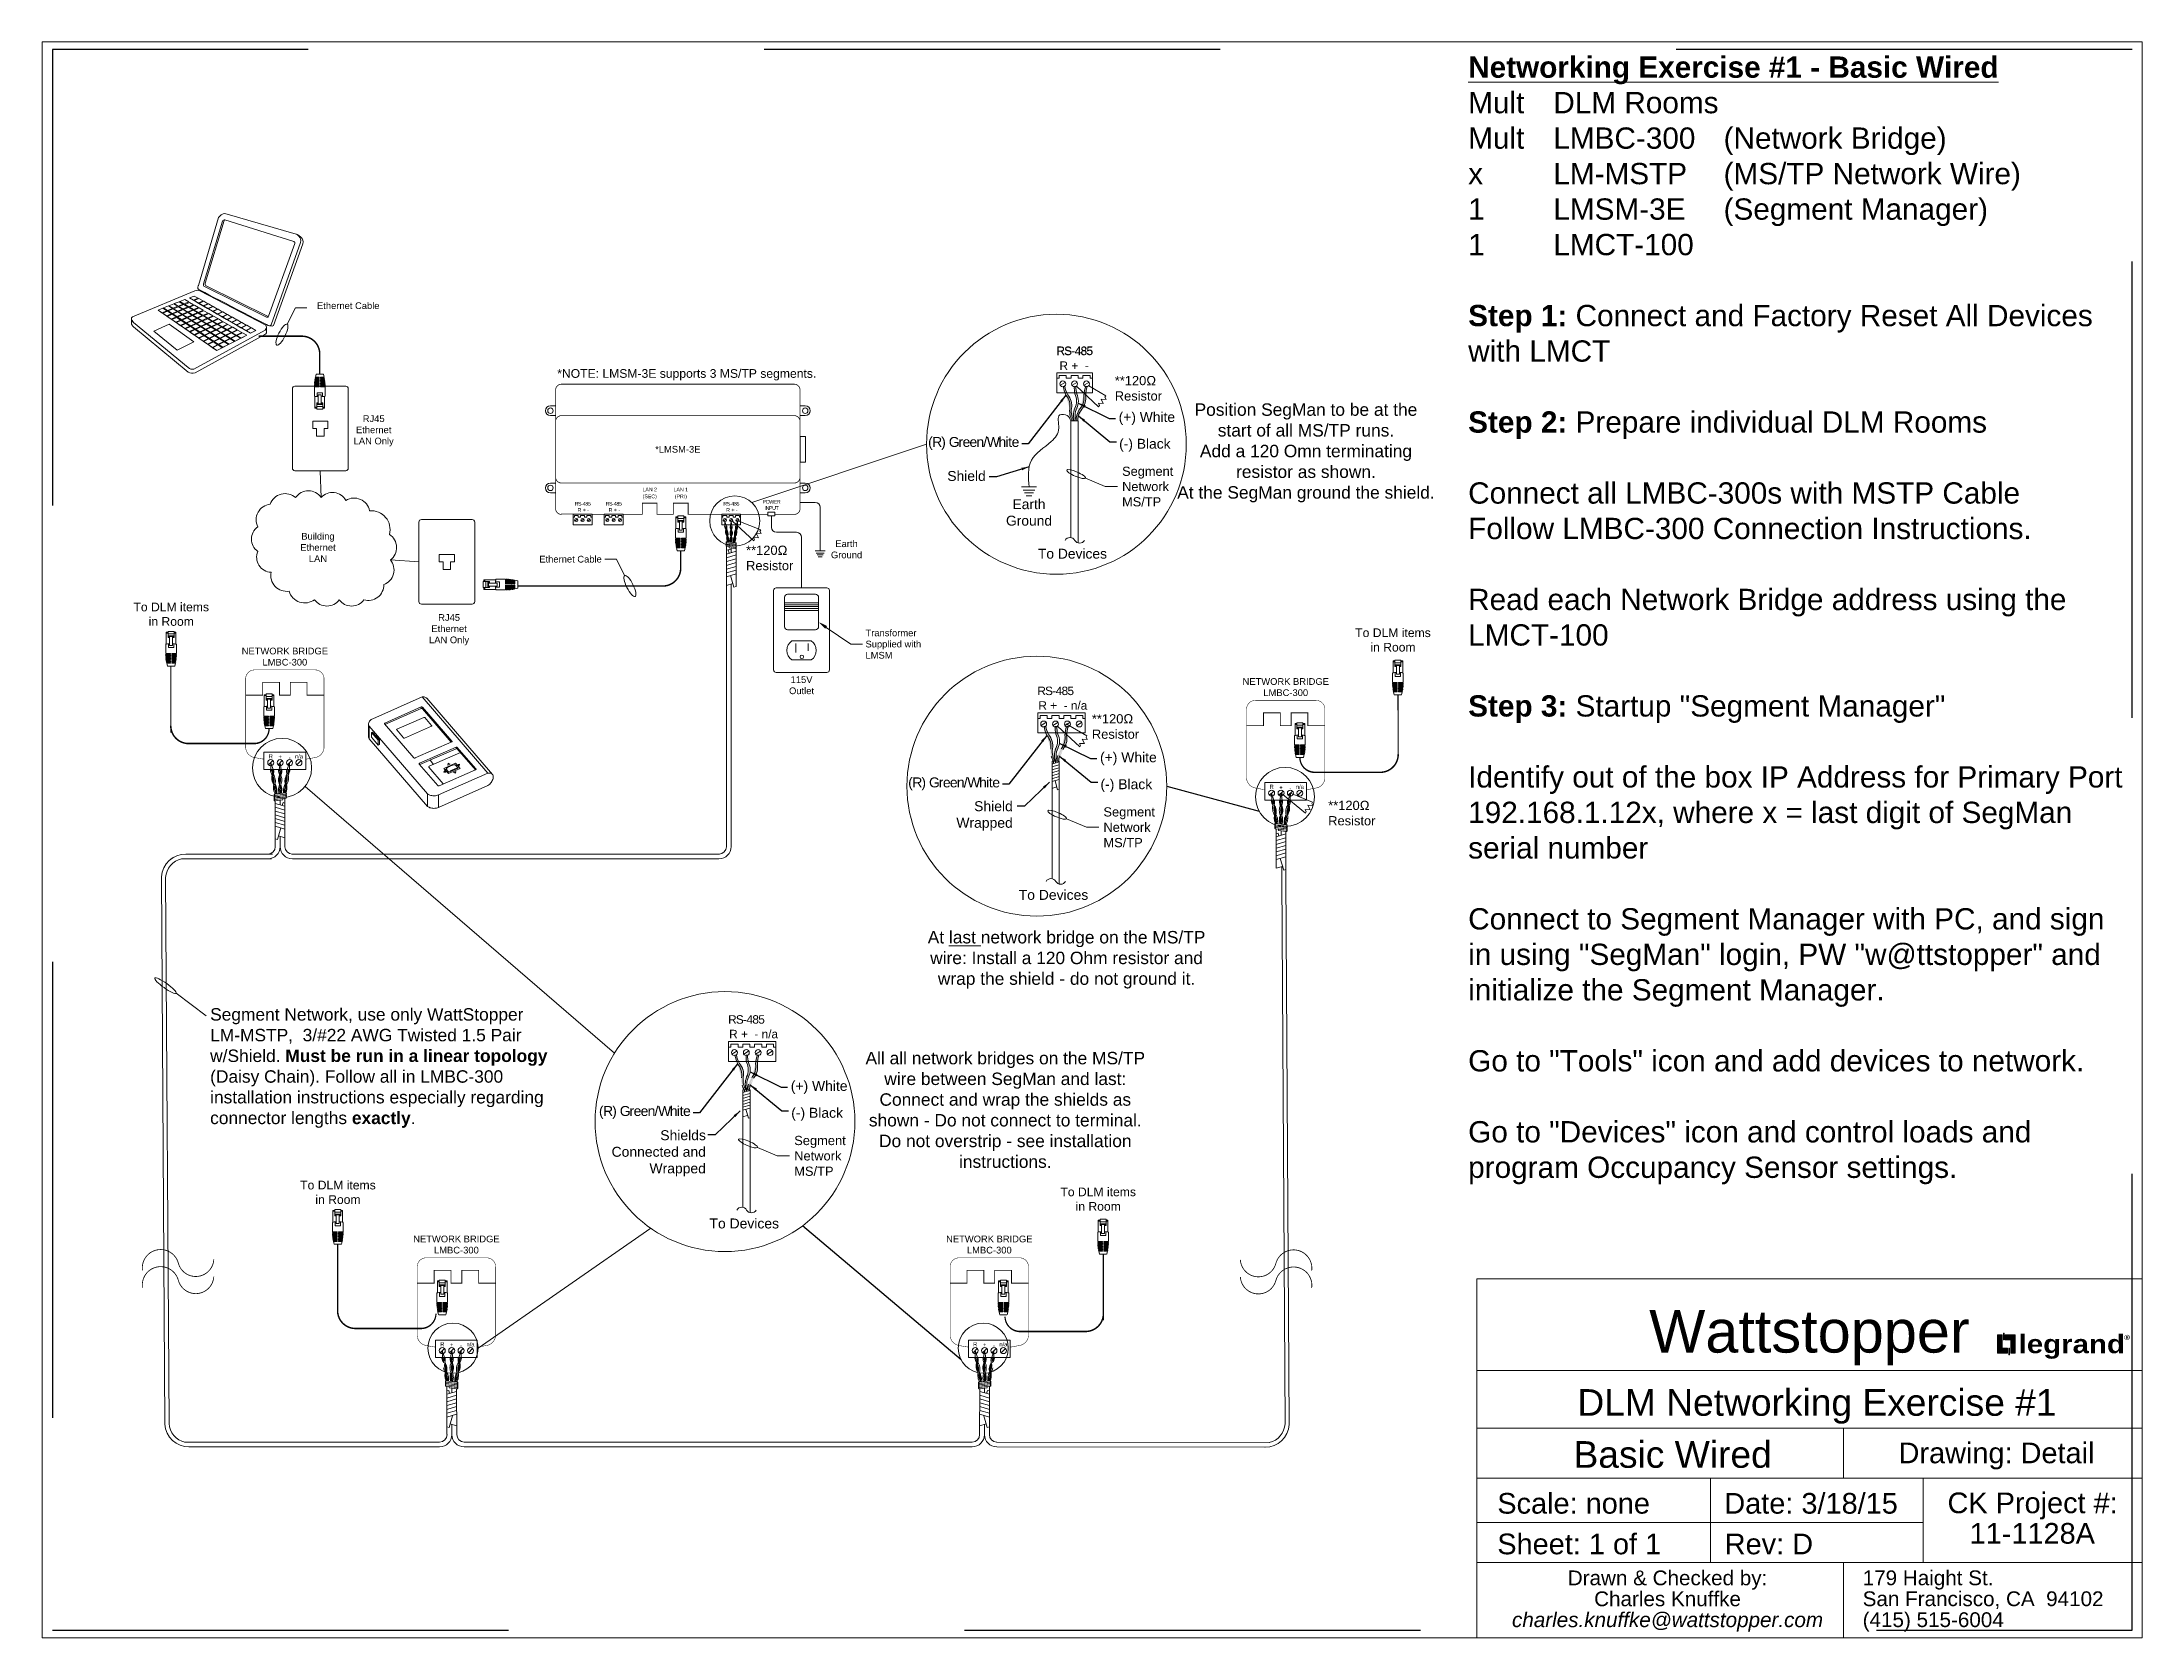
# Paper-space layout 'Networking E1' of a CAD drawing. Header units: inches. Extents: x 6.51 to 16.38, y 0.58 to 8.08.
# The model-space entities are those that its viewports show. They can reach past a viewport. Long polylines and large blocks are cut down to what shows.
import ezdxf
from ezdxf.enums import TextEntityAlignment as Align

# ---------------------------------------------------------------- set-up
doc = ezdxf.new("R2010")
doc.units = ezdxf.units.IN
doc.header["$MEASUREMENT"] = 0
doc.linetypes.add('Demo', pattern=[0.5, 0.25, -0.25])
doc.linetypes.add('HIDDEN2', pattern=[0.1875, 0.125, -0.0625])
doc.layers.get('0').update_dxf_attribs({"lineweight": 5})
doc.layers.add('PS Borders', color=40, linetype='Demo', lineweight=5, plot=False)
for name, color, linetype, lineweight in [('Title Block', 7, 'Continuous', 5), ('Viewport', 7, 'Continuous', 5), ('WATTSTOPPER', 160, 'Continuous', 5), ('WS', 3, 'Continuous', 5), ('WS_Dataline', 6, 'Continuous', 5), ('WS_DETAIL', 7, 'Continuous', 5)]:
    doc.layers.add(name, color=color, linetype=linetype, lineweight=lineweight)
doc.styles.add('ARIAL', font='arial.ttf')
doc.styles.add('Legrand', font='ariblk.ttf', dxfattribs={"height": 0.1875})
doc.dimstyles.get("Standard").update_dxf_attribs({"dimtxt": 0.18, "dimasz": 0.18, "dimexe": 0.18, "dimexo": 0.0625, "dimgap": 0.09, "dimtad": 0, "dimtih": 1, "dimtoh": 1, "dimdec": 4, "dimzin": 0, "dimdsep": 46, "dimtxsty": 'Standard', "dimcen": 0.09, "dimadec": 0, "dimazin": 0, "dimtfac": 1, "dimtdec": 4, "dimtofl": 0, "dimtmove": 0, "dimatfit": 3, "dimfxl": 1, "dimtolj": 1, "dimtzin": 0, "dimarcsym": 0})

psp = doc.layouts.new('Networking E1')

# ---------------------------------------------------------------- texts
at = {"insert": (13.2112, 8.0118), "char_height": 0.1, "attachment_point": 1, "style": 'ARIAL'}
psp.add_mtext_dynamic_manual_height_columns('{\\fArial|b1|i0|c0|p34;\\LNetworking Exercise #1 - Basic Wired}\\PMult^IDLM Rooms\\PMult^ILMBC-300^I(Network Bridge)\\Px^ILM-MSTP^I(MS/TP Network Wire)\\P1^ILMSM-3E^I(Segment Manager)\\P1^ILMCT-100\\P\\P{\\fArial|b1|i0|c0|p34;Step 1: }Connect and Factory Reset All Devices with LMCT\\P\\P{\\fArial|b1|i0|c0|p34;Step 2:} Prepare individual DLM Rooms\\P\\PConnect all LMBC-300s with MSTP Cable\\PFollow LMBC-300 Connection Instructions.\\P\\PRead each Network Bridge address using the LMCT-100\\P\\P{\\fArial|b1|i0|c0|p34;Step 3:} Startup "Segment Manager"\\P\\PIdentify out of the box IP Address for Primary Port 192.168.1.12x, where x = last digit of SegMan serial number\\P\\PConnect to Segment Manager with PC, and sign in using "SegMan" login, PW "w@ttstopper" and initialize the Segment Manager.\\P\\PGo to "Tools" icon and add devices to network.\\P\\PGo to "Devices" icon and control loads and program Occupancy Sensor settings.', width=3.085657, gutter_width=0.3125, heights=[5.5556], dxfattribs=at)

msp = doc.modelspace()

# ---------------------------------------------------------------- texts
at = {"lineweight": -3, "insert": (687.367, 50.047), "char_height": 1, "attachment_point": 1, "style": 'ARIAL'}
msp.add_mtext_dynamic_manual_height_columns('Networking E1', width=25.92219, gutter_width=1, heights=[0], dxfattribs=at)
at = {"linetype": 'Continuous', "style": 'ARIAL'}
for s, insert, char_height, width, attachment_point in [('Ethernet Cable', (697.686, 37.951), 0.26989, 6.92856, 4), ('Position SegMan to be at the start of all MS/TP runs.\\PAdd a 120 Omn terminating resistor as shown.\\PAt the SegMan ground the shield.', (737.507, 32.027), 0.5, 10.06049, 5), ('Segment \\PNetwork \\PMS/TP', (730.103, 30.67), 0.3687, 10.21695, 4), ('To Devices', (728.105, 27.966), 0.3981, 10.21695, 5), ('Ethernet Cable', (709.152, 27.746), 0.26989, 6.92856, 6), ('Transformer\\PSupplied with\\PLMSM', (719.771, 24.328), 0.26989, 2.21983, 4), ('Segment \\PNetwork \\PMS/TP', (729.351, 16.953), 0.3711, 10.28363, 4), ('To Devices', (727.341, 14.231), 0.4007, 10.28363, 5), ('At {\\Llast} network bridge on the MS/TP wire: Install a 120 Ohm resistor and wrap the shield - do not ground it.', (727.867, 11.62), 0.5, 12.6334, 5), ('All all network bridges on the MS/TP wire between SegMan and last: Connect and wrap the shields as shown - Do not connect to terminal.\\PDo not overstrip - see installation instructions.', (725.4, 5.574), 0.5, 12.13436, 5), ('Segment \\PNetwork \\PMS/TP', (716.9, 3.724), 0.3711, 10.28363, 4), ('To Devices', (714.889, 1.002), 0.4007, 10.28363, 5)]:
    msp.add_mtext(s, dxfattribs=dict(at, insert=insert, char_height=char_height, width=width, attachment_point=attachment_point))
at = {"style": 'ARIAL'}
for s, insert, char_height, width, attachment_point in [('{\\T0.9;RS-485}', (728.187, 36.31), 0.34022, 11.24115, 2), ('{\\T0.9;RS-485}', (728.182, 36.298), 0.33802, 11.16826, 2), ('R +  - ', (728.171, 35.707), 0.3402, 1.95122, 2), ('RJ45\\PEthernet\\PLAN Only', (699.967, 33.539), 0.2699, 4.95408, 2), ('*LMSM-3E', (712.214, 32.171), 0.27, 4.61676, 5), ('LAN 2', (711.083, 30.629), 0.15, 4.95606, 2), ('LAN 1', (712.334, 30.629), 0.15, 4.95606, 2), ('{\\T0.9;RS-485}', (708.378, 30.054), 0.15, 4.95606, 2), ('R + -', (708.407, 29.804), 0.15, 4.95606, 2), ('{\\T0.9;RS-485}', (709.629, 30.054), 0.15, 4.95606, 2), ('R + -', (709.658, 29.804), 0.15, 4.95606, 2), ('(SEC)', (711.083, 30.351), 0.15, 4.95606, 2), ('(SEC)', (711.083, 30.351), 0.15, 4.95606, 2), ('(PRI)', (712.334, 30.351), 0.15, 4.95606, 2), ('(PRI)', (712.334, 30.351), 0.15, 4.95606, 2), ('{\\T0.9;RS-485}', (714.363, 30.054), 0.15, 4.95606, 2), ('R + -', (714.392, 29.804), 0.15, 4.95606, 2), ('{\\T0.9;POWER\\PINPUT}', (715.982, 30.134), 0.15, 4.95606, 2), ('Earth \\PGround', (726.356, 29.627), 0.398, 10.21695, 5), ('Building\\PEthernet\\PLAN', (697.723, 28.805), 0.2699, 4.95408, 2), ('Earth\\PGround', (719.008, 28.143), 0.2699, 6.92856, 5), ('RJ45\\PEthernet\\PLAN Only', (703.003, 25.534), 0.2699, 4.95408, 2), ('115V\\POutlet', (717.196, 23.034), 0.2699, 4.95408, 2), ('{\\T0.9;RS-485}', (727.418, 22.617), 0.34022, 11.24115, 2), ('R +  - n/a', (727.717, 22.029), 0.3402, 1.95122, 2), ('Segment Network, use only WattStopper LM-MSTP,  3/#22 AWG Twisted 1.5 Pair w/Shield. {\\fArial|b1|i0|c0|p34;Must be run in a linear topology} (Daisy Chain). Follow all in LMBC-300 installation instructions especially regarding connector lengths {\\fArial|b1|i0|c0|p34;exactly}. ', (693.381, 9.672), 0.5, 14.08517, 1), ('{\\T0.9;RS-485}', (714.966, 9.388), 0.34022, 11.24115, 2), ('R +  - n/a', (715.265, 8.801), 0.3402, 1.95122, 2)]:
    msp.add_mtext(s, dxfattribs=dict(at, insert=insert, char_height=char_height, width=width, attachment_point=attachment_point))
at = {"linetype": 'HIDDEN2', "insert": (707.357, 35.399), "char_height": 0.35, "width": 11.60975, "attachment_point": 1, "style": 'ARIAL'}
msp.add_mtext('*NOTE: LMSM-3E supports 3 MS/TP segments.', dxfattribs=at)
at = {"lineweight": -3, "char_height": 0.37106, "attachment_point": 1, "style": 'ARIAL'}
for insert, width in [((729.809, 35.123), 2.12845), ((714.963, 28.293), 2.16597), ((728.887, 21.507), 2.12845), ((738.403, 18.021), 2.16597)]:
    msp.add_mtext('**120Ω^JResistor', dxfattribs=dict(at, insert=insert, width=width))
at = {"style": 'ARIAL'}
for s, insert, char_height, attachment_point in [('(+) White', (729.966, 33.151), 0.3981, 7), ('{\\T0.9;(R) Green/White}', (725.935, 32.148), 0.39815, 9), ('(-) Black', (729.985, 32.076), 0.3981, 7), ('Shield', (724.612, 30.893), 0.3981, 9), ('(+) White', (729.214, 19.45), 0.4007, 7), ('{\\T0.9;(R) Green/White}', (725.157, 18.44), 0.40074, 9), ('(-) Black', (729.233, 18.368), 0.4007, 7), ('Shield \\PWrapped', (725.701, 16.814), 0.4007, 9), ('(+) White', (716.762, 6.221), 0.4007, 7), ('{\\T0.9;(R) Green/White}', (712.705, 5.211), 0.40074, 9), ('(-) Black', (716.781, 5.139), 0.4007, 7), ('Shields^JConnected and \\PWrapped', (713.344, 2.901), 0.40074, 9)]:
    msp.add_mtext(s, dxfattribs=dict(at, insert=insert, char_height=char_height, attachment_point=attachment_point))
at = {"char_height": 0.35, "attachment_point": 2, "style": 'ARIAL'}
for insert in [(691.815, 25.999), (741.012, 24.962), (698.528, 2.725), (729.141, 2.451)]:
    msp.add_mtext_dynamic_manual_height_columns('To DLM items\\Pin Room', width=6.47491, gutter_width=0.312, heights=[0], dxfattribs=dict(at, insert=insert))

# ---------------------------------------------------------------- blocks, each defined once
blk = doc.blocks.new('Title_Knuffke')
h = blk.add_hatch(color=256)
h.dxf.hatch_style = 1
h.paths.add_polyline_path([(-0.6787, 1.3372), (-0.6317, 1.3372), (-0.6317, 1.3606), (-0.657, 1.3606), (-0.657, 1.4242), (-0.6787, 1.4242)])
h.paths.add_polyline_path([(-0.6228, 1.361), (-0.6259, 1.361), (-0.6259, 1.3301), (-0.6228, 1.3301)])
h.paths.add_polyline_path([(-0.6513, 1.4008), (-0.6481, 1.4008), (-0.6481, 1.4316), (-0.6513, 1.4316)])
h.paths.add_polyline_path([(-0.617, 1.4011), (-0.617, 1.3376), (-0.5953, 1.3376), (-0.5953, 1.4245), (-0.6424, 1.4245), (-0.6424, 1.4011)])
for points in [[(-0.657, 1.3606), (-0.6317, 1.3606), (-0.6317, 1.3372), (-0.6787, 1.3372), (-0.6787, 1.4242), (-0.657, 1.4242)], [(-0.6481, 1.4008), (-0.6513, 1.4008), (-0.6513, 1.4316), (-0.6481, 1.4316)], [(-0.617, 1.4011), (-0.6424, 1.4011), (-0.6424, 1.4245), (-0.5953, 1.4245), (-0.5953, 1.3376), (-0.617, 1.3376)], [(-0.6259, 1.361), (-0.6228, 1.361), (-0.6228, 1.3301), (-0.6259, 1.3301)]]:
    blk.add_lwpolyline(points, close=True)
at = {"layer": 'Title Block', "color": 7, "linetype": 'Continuous'}
for p, q in [((-3.125, 0), (-3.125, 1.6875)), ((-3.125, 1.6875), (0, 1.6875)), ((0, 1.6875), (0, 0)), ((-3.125, 1.257), (0, 1.257)), ((-3.125, 0.9861), (0, 0.9861)), ((-1.4028, 0.75), (-1.4028, 0.9861)), ((-3.125, 0.75), (0, 0.75)), ((-2.0278, 0.3542), (-2.0278, 0.75)), ((-1.0278, 0.3542), (-1.0278, 0.75)), ((-1.0278, 0.5417), (-3.125, 0.5417)), ((0, 0.3542), (-3.125, 0.3542)), ((-1.4028, 0), (-1.4028, 0.3542)), ((0, 0), (-3.125, 0))]:
    blk.add_line(p, q, dxfattribs=at)
at = {"style": 'Legrand'}
blk.add_text('legrand', height=0.08643, dxfattribs=at).set_placement((-0.5795, 1.381), align=Align.MIDDLE_LEFT)
blk.add_text('®', height=0.0235, dxfattribs=at).set_placement((-0.0839, 1.4002))
at = {"insert": (-1.5625, 1.4104), "char_height": 0.0375, "attachment_point": 5, "style": 'ARIAL'}
blk.add_mtext_dynamic_manual_height_columns('\\A2;{\\fArial|b0|i0|c0|p34;\\H5.3333x;Wattstopper}', width=0.688877, gutter_width=0.9375, heights=[0], dxfattribs=at)
at = {"layer": 'Title Block', "color": 7, "style": 'ARIAL'}
blk.add_text('CK Project #:', height=0.0972, dxfattribs=at).set_placement((-0.5139, 0.5861), align=Align.CENTER)
at = {"layer": 'Title Block', "color": 7, "char_height": 0.0694, "line_spacing_factor": 0.85, "style": 'ARIAL'}
for s, insert, width, attachment_point in [('Drawn & Checked by:\\PCharles Knuffke\\P{\\fArial|b0|i1|c0|p34;charles.knuffke@wattstopper.com}', (-2.2292, 0.317), 1.258431, 2), ('179 Haight St.\\PSan Francisco, CA  94102\\P(415) 515-6004', (-1.3124, 0.3173), 1.312364, 1)]:
    blk.add_mtext(s, dxfattribs=dict(at, insert=insert, width=width, attachment_point=attachment_point))
at = {"layer": 'Viewport', "style": 'ARIAL', "flags": 8}
for tag, height, p in [('SITE_NAME', 0.125, (-1.5271, 1.0438)), ('DRAWING_DEF', 0.125, (-2.2053, 0.7995)), ('DRAWING_TYPE', 0.0972, (-0.6836, 0.8208)), ('JOB#', 0.0972, (-0.5155, 0.443))]:
    blk.add_attdef(tag, text='', height=height, dxfattribs=at).set_placement(p, align=Align.CENTER)
for tag, p in [('SCALE', (-3.0291, 0.584)), ('DATE', (-1.9625, 0.584)), ('SHEET#', (-3.0291, 0.3931)), ('REVISION', (-1.9605, 0.3931))]:
    blk.add_attdef(tag, p, '', height=0.0972, dxfattribs=at)
blk = doc.blocks.new('A$C343028DB')
at = {"layer": 'WS_DETAIL'}
for p, q in [((0, 4.34), (5.45, 4.34)), ((0, 4.02), (5.45, 4.02)), ((0, 3.71), (5.45, 3.71)), ((0, 3.4), (5.45, 3.4)), ((0, 3.08), (5.45, 3.08))]:
    blk.add_line(p, q, dxfattribs=at)
blk.add_lwpolyline([(0.5, 5.7), (4.95, 5.7, -0.414214), (5.45, 5.2), (5.45, 0.5, -0.414214), (4.95, 0), (0.5, 0, -0.414214), (0, 0.5), (0, 5.2, -0.414214)], format="xyb", close=True, dxfattribs=at)
blk = doc.blocks.new('A$C756910A1')
at = {"layer": 'WS_DETAIL'}
for p, q in [((0, 6.56), (0, 3.73)), ((0.15, 6.6), (0.15, 10.17)), ((0.15, 10.17), (0.73, 10.17)), ((0.73, 9.92), (0.15, 9.92)), ((0.73, 10.43), (0.73, 8.56)), ((0.73, 10.43), (2.51, 10.43)), ((2.51, 9.66), (0.73, 9.66)), ((2.51, 9.06), (0.73, 9.06)), ((0.73, 8.74), (1.17, 8.74)), ((0.73, 8.56), (1.17, 8.56)), ((0.81, 6.7), (0.81, 5.55)), ((1.17, 6.17), (1.17, 9.06)), ((1.17, 8.85), (2.06, 8.85)), ((2.06, 6.17), (2.06, 9.06)), ((2.06, 8.74), (2.51, 8.74)), ((2.51, 8.56), (2.06, 8.56)), ((2.42, 6.7), (2.42, 5.55)), ((2.51, 10.43), (2.51, 8.56)), ((3.08, 10.17), (2.51, 10.17)), ((3.08, 9.92), (2.51, 9.92)), ((3.08, 6.6), (3.08, 10.17)), ((3.23, 6.56), (3.23, 3.73)), ((0, 3.73), (1.43, 3.73)), ((0, 3.51), (1.43, 3.51)), ((0.01, 3.29), (1.43, 3.29)), ((0.02, 3.06), (1.43, 3.06)), ((0.03, 2.84), (1.43, 2.84)), ((0.05, 2.62), (1.43, 2.62)), ((0.07, 2.4), (1.43, 2.4)), ((0.09, 2.18), (1.43, 2.18)), ((0.12, 1.96), (1.43, 1.96)), ((0.15, 1.74), (1.43, 1.74)), ((0.18, 1.52), (1.43, 1.52)), ((0.22, 1.3), (1.43, 1.3)), ((0.26, 1.08), (1.43, 1.08)), ((0.31, 0.86), (1.43, 0.86)), ((0.81, 5.55), (2.42, 5.55)), ((0.89, 3.73), (0.89, 3.51)), ((0.89, 3.29), (0.89, 3.06)), ((0.89, 2.84), (0.89, 2.62)), ((0.89, 2.4), (0.89, 2.18)), ((0.89, 1.96), (0.89, 1.74)), ((0.89, 1.52), (0.89, 1.3)), ((0.89, 1.08), (0.89, 0.86)), ((1.17, 6.17), (2.06, 6.17)), ((1.43, 3.51), (1.43, 3.73)), ((1.43, 3.06), (1.43, 3.29)), ((1.43, 2.62), (1.43, 2.84)), ((1.43, 2.18), (1.43, 2.4)), ((1.43, 1.74), (1.43, 1.96)), ((1.43, 1.3), (1.43, 1.52)), ((1.43, 0.86), (1.43, 1.08)), ((1.8, 3.73), (3.23, 3.73)), ((1.8, 3.51), (1.8, 3.73)), ((1.8, 3.51), (3.23, 3.51)), ((1.8, 3.29), (3.23, 3.29)), ((1.8, 3.06), (1.8, 3.29)), ((1.8, 3.06), (3.22, 3.06)), ((1.8, 2.84), (3.2, 2.84)), ((1.8, 2.62), (1.8, 2.84)), ((1.8, 2.62), (3.19, 2.62)), ((1.8, 2.4), (3.17, 2.4)), ((1.8, 2.18), (1.8, 2.4)), ((1.8, 2.18), (3.14, 2.18)), ((1.8, 1.96), (3.12, 1.96)), ((1.8, 1.74), (1.8, 1.96)), ((1.8, 1.74), (3.09, 1.74)), ((1.8, 1.52), (3.05, 1.52)), ((1.8, 1.3), (1.8, 1.52)), ((1.8, 1.3), (3.01, 1.3)), ((1.8, 1.08), (2.97, 1.08)), ((1.8, 0.86), (1.8, 1.08)), ((1.8, 0.86), (2.92, 0.86)), ((2.34, 3.73), (2.34, 3.51)), ((2.34, 3.29), (2.34, 3.06)), ((2.34, 2.84), (2.34, 2.62)), ((2.34, 2.4), (2.34, 2.18)), ((2.34, 1.96), (2.34, 1.74)), ((2.34, 1.52), (2.34, 1.3)), ((2.34, 1.08), (2.34, 0.86)), ((2.69, 0), (0.52, 0))]:
    blk.add_line(p, q, dxfattribs=at)
for centre, radius, start, end in [((1.62, -0.58), 7.33, 93.50202, 102.74114), ((1.62, -0.58), 7.33, 77.25886, 86.49798), ((13.49, 3.73), 13.49, 180.93698, 181.87422), ((13.49, 3.73), 13.49, 182.81195, 183.75044), ((13.49, 3.73), 13.49, 184.68994, 185.6307), ((13.49, 3.73), 13.49, 186.57299, 187.51707), ((13.49, 3.73), 13.49, 188.46321, 189.41167), ((13.49, 3.73), 13.49, 190.36275, 191.31672), ((13.49, 3.73), 13.49, 192.27389, 196.03786), ((-10.25, 3.73), 13.49, 343.96214, 347.72611), ((-10.25, 3.73), 13.49, 348.68328, 349.63725), ((-10.25, 3.73), 13.49, 350.58833, 351.53679), ((-10.25, 3.73), 13.49, 352.48293, 353.42701), ((-10.25, 3.73), 13.49, 354.3693, 355.31006), ((-10.25, 3.73), 13.49, 356.24956, 357.18805), ((-10.25, 3.73), 13.49, 358.12578, 359.06302)]:
    blk.add_arc(centre, radius, start, end, dxfattribs=at)
blk = doc.blocks.new('A$C70194CB4')
for p, q in [((10.29, 16.34), (0.5, 16.34)), ((0, 15.84), (0, 0.5)), ((10.79, 0.5), (10.79, 15.84)), ((0.5, 0), (10.29, 0))]:
    blk.add_line(p, q)
for centre, start, end in [((0.5, 15.84), 90, 180), ((10.29, 15.84), 0, 90), ((0.5, 0.5), 180, 270), ((10.29, 0.5), 270, 0)]:
    blk.add_arc(centre, 0.5, start, end)
blk = doc.blocks.new('A$C6FC61A6A')
for p, q in [((1.29, 2.45), (0, 2.45)), ((1.29, 0), (0, 0))]:
    blk.add_line(p, q)
blk.add_circle((1.29, 1.23), 0.691)
blk.add_arc((1.29, 1.23), 1.23, 270, 90)
blk = doc.blocks.new('G_ENDLINE')
blk.add_lwpolyline([(0.087, 0, -0.57735), (0, 0, 0.57735), (-0.087, 0, 0.57735)], format="xyb")
blk = doc.blocks.new('LMBC-300')
for p, q in [((-5.44, -23.35), (-4.01, -21.92)), ((-2.29, -23.35), (-0.86, -21.92)), ((0.87, -23.35), (2.3, -21.92)), ((4.03, -23.35), (5.45, -21.92))]:
    blk.add_line(p, q)
blk.add_lwpolyline([(-7.01, -19.08), (7.02, -19.08), (7.02, -24.94), (-7.01, -24.94)], close=True)
for centre in [(-4.73, -22.63), (-1.57, -22.63), (1.58, -22.63), (4.74, -22.63)]:
    blk.add_circle(centre, 1.01)
at = {"layer": 'WS_DETAIL', "linetype": 'Continuous', "const_width": 0.154}
for points in [[(0.01, 8.49), (-10.18, 8.49, 0.414214), (-13.15, 5.51), (-13.15, -17.61, 0.329956), (-10.38, -20.86, 0.015788), (-7.01, -21.46, 0.023143)], [(0.01, 8.49), (10.19, 8.49, -0.414214), (13.16, 5.51), (13.16, -17.61, -0.329956), (10.39, -20.86, -0.003091), (7.02, -21.48, -0.023143)]]:
    blk.add_lwpolyline(points, format="xyb", dxfattribs=at)
at = {"layer": 'WS_DETAIL', "const_width": 0.284}
blk.add_lwpolyline([(-13.15, 0), (-7.45, 0), (-7.45, 4.3), (-1.82, 4.3), (-1.82, 0), (1.82, 0), (1.82, 4.3), (7.45, 4.3), (7.45, 0), (13.16, 0)], dxfattribs=at)
at = {"insert": (0.01, 15.95), "char_height": 2.2491, "width": 28.8312, "attachment_point": 2, "style": 'ARIAL'}
blk.add_mtext('NETWORK BRIDGE\\PLMBC-300', dxfattribs=at)
at = {"layer": 'WS_DETAIL', "style": 'ARIAL'}
for s, height, p in [('R', 1.39, (-4.73, -20.5)), ('+', 1.39, (-1.57, -20.67)), ('-', 1.39, (1.58, -20.91)), ('n/a', 1.385, (4.74, -20.5))]:
    blk.add_text(s, height=height, dxfattribs=at).set_placement(p, align=Align.MIDDLE)
blk = doc.blocks.new('LMCT-100_i')
at = {"extrusion": (0, 0.700492, 0.71366)}
for p, q in [((-24.44, 12.57), (-4.49, 21.34)), ((-19.6, 10.84), (-4.88, 17.31)), ((-4.89, 17.31), (-4.89, 16.68)), ((21.96, -9.31), (-4.49, 21.34)), ((-4.39, 17.23), (7.47, 3.58)), ((-4.39, 17.22), (-4.39, 16.6)), ((-2.72, 20.82), (23.73, -9.83)), ((-26.13, 10.41), (-26.13, 5.37)), ((-25.93, 9.59), (-25.93, 4.54)), ((-25.92, 9.59), (-2.4, -17.69)), ((-7.85, -3.15), (-19.72, 10.49)), ((-19.6, 10.84), (-19.6, 10.35)), ((-4.88, 16.69), (-19.52, 10.26)), ((-14.71, 8.31), (-3.84, 13.09)), ((-0.8, 9.56), (-11.67, 4.79)), ((7.2, 3.17), (-4.39, 16.6)), ((-3.47, 13.03), (-0.73, 9.81)), ((-24.48, 7.23), (-24.92, 7.04)), ((-24.92, 7.04), (-22.2, 3.89)), ((-24.92, 7.04), (-24.92, 5.11)), ((-22.2, 1.96), (-24.92, 5.11)), ((-22.2, 3.89), (-21.76, 4.08)), ((-22.2, 1.96), (-22.2, 3.89)), ((-21.76, 2.15), (-22.2, 1.96)), ((-21.76, 2.15), (-21.76, 4.08)), ((-12.03, 4.85), (-14.8, 8.05)), ((7.36, 3.23), (-7.36, -3.23)), ((-5.6, -5.33), (9.12, 1.14)), ((9.12, 0.51), (-5.52, -5.91)), ((7.47, 3.58), (7.47, 3.31)), ((9.12, 1.14), (9.12, 0.51)), ((9.61, 1.05), (17.1, -7.63)), ((9.61, 1.05), (9.61, 0.43)), ((16.9, -8.02), (9.61, 0.43)), ((1.77, -14.36), (-5.72, -5.68)), ((-5.6, -5.33), (-5.6, -5.82)), ((3.96, -13.7), (-1.84, -6.93)), ((-1.72, -6.58), (10.88, -1.04)), ((0.07, -5.79), (-1.38, -4.1)), ((16.98, -7.98), (2.27, -14.44)), ((4.2, -7.4), (8.9, -5.34)), ((6, -9.49), (4.2, -7.4)), ((5.05, -8.96), (4.42, -8.23)), ((6.24, -8.97), (5.04, -7.57)), ((6, -9.49), (10.7, -7.42)), ((6.24, -8.97), (9.96, -7.33)), ((8.76, -5.94), (9.96, -7.33)), ((10.7, -7.42), (8.9, -5.34)), ((17.1, -7.63), (17.1, -7.9)), ((21.96, -9.31), (2, -18.08)), ((2, -23.12), (21.96, -14.36)), ((-2.4, -22.73), (-2.4, -17.69)), ((2, -18.08), (2, -23.12))]:
    blk.add_line(p, q, dxfattribs=at)
for p, q in [((4.42, -8.23), (4.2, -8.91)), ((5.83, -6.07), (5.93, -5.37)), ((6.71, -5.7), (5.93, -5.37)), ((9.78, -5.85), (10.48, -5.73)), ((10.4, -6.57), (10.48, -5.73)), ((5.05, -8.96), (4.2, -8.91)), ((8.87, -9.36), (8.09, -9.03)), ((8.87, -9.36), (8.97, -8.66))]:
    blk.add_line(p, q)
at = {"extrusion": (-0.310472, -0.62793, 0.71366)}
for p, q in [((6.71, -5.7), (5.83, -6.07)), ((8.97, -8.66), (8.09, -9.03))]:
    blk.add_line(p, q, dxfattribs=at)
at = {"extrusion": (-0.692921, 0.102711, 0.71366)}
blk.add_line((10.4, -6.57), (9.78, -5.85), dxfattribs=at)
for centre in [(-4.71, 16.87), (-4.71, 16.25)]:
    blk.add_arc(centre, 0.477, 48.60147, 112.12899)
for points, knots in [([(-4.49, 21.34), (-4.24, 21.37), (-3.76, 21.38), (-3.16, 21.21), (-2.85, 20.98), (-2.72, 20.83), (-2.72, 20.82)], [0, 0, 0, 0, 0.1, 0.2, 0.3, 0.3044799, 0.3044799, 0.3044799, 0.3044799]), ([(-25.93, 4.54), (-26.02, 4.72), (-26.11, 5), (-26.13, 5.28), (-26.13, 5.37)], [0, 0, 0, 0, 0.1666667, 0.2459578, 0.2459578, 0.2459578, 0.2459578])]:
    blk.add_open_spline(points, degree=3, knots=knots)
for points in [[(-24.44, 12.57), (-24.67, 12.47), (-25.09, 12.23), (-25.6, 11.79), (-25.95, 11.27), (-26.13, 10.71), (-26.14, 10.14), (-26.02, 9.77), (-25.93, 9.59)], [(-19.72, 10.49), (-19.73, 10.51), (-19.76, 10.55), (-19.77, 10.62), (-19.77, 10.69), (-19.73, 10.75), (-19.68, 10.8), (-19.63, 10.83), (-19.6, 10.84)], [(-3.84, 13.09), (-3.82, 13.1), (-3.78, 13.11), (-3.71, 13.12), (-3.64, 13.11), (-3.57, 13.1), (-3.52, 13.07), (-3.49, 13.04), (-3.47, 13.03)], [(-0.73, 9.81), (-0.72, 9.8), (-0.7, 9.77), (-0.69, 9.72), (-0.69, 9.67), (-0.72, 9.62), (-0.76, 9.58), (-0.8, 9.56), (-0.82, 9.55)], [(-14.8, 8.05), (-14.81, 8.07), (-14.83, 8.1), (-14.84, 8.15), (-14.83, 8.2), (-14.81, 8.24), (-14.77, 8.28), (-14.73, 8.3), (-14.71, 8.31)], [(-11.67, 4.79), (-11.69, 4.78), (-11.73, 4.76), (-11.8, 4.75), (-11.87, 4.76), (-11.93, 4.78), (-11.99, 4.81), (-12.02, 4.83), (-12.03, 4.85)], [(7.47, 3.58), (7.49, 3.56), (7.51, 3.52), (7.53, 3.46), (7.52, 3.39), (7.48, 3.32), (7.43, 3.27), (7.38, 3.24), (7.35, 3.23)], [(9.12, 1.14), (9.14, 1.15), (9.2, 1.17), (9.3, 1.18), (9.39, 1.17), (9.48, 1.15), (9.56, 1.11), (9.6, 1.07), (9.61, 1.05)], [(9.61, 0.43), (9.6, 0.45), (9.56, 0.48), (9.48, 0.52), (9.39, 0.55), (9.3, 0.56), (9.2, 0.54), (9.14, 0.53), (9.12, 0.51)], [(-7.36, -3.23), (-7.38, -3.24), (-7.44, -3.26), (-7.54, -3.27), (-7.63, -3.27), (-7.72, -3.24), (-7.8, -3.2), (-7.84, -3.17), (-7.85, -3.15)], [(-5.72, -5.68), (-5.73, -5.66), (-5.76, -5.62), (-5.77, -5.56), (-5.76, -5.49), (-5.73, -5.42), (-5.67, -5.37), (-5.62, -5.34), (-5.6, -5.33)], [(-1.84, -6.93), (-1.85, -6.91), (-1.88, -6.87), (-1.89, -6.8), (-1.88, -6.74), (-1.85, -6.67), (-1.8, -6.62), (-1.75, -6.59), (-1.72, -6.58)], [(5.04, -7.57), (5.33, -7.34), (5.94, -6.91), (6.9, -6.4), (7.85, -6.06), (8.47, -5.96), (8.76, -5.94)], [(9.96, -7.33), (9.67, -7.35), (9.06, -7.46), (8.1, -7.8), (7.14, -8.3), (6.53, -8.73), (6.24, -8.97)], [(17.1, -7.63), (17.12, -7.65), (17.14, -7.69), (17.16, -7.75), (17.15, -7.82), (17.11, -7.88), (17.06, -7.94), (17.01, -7.97), (16.98, -7.98)], [(2.27, -14.44), (2.24, -14.46), (2.18, -14.48), (2.09, -14.49), (1.99, -14.48), (1.9, -14.45), (1.83, -14.42), (1.79, -14.38), (1.77, -14.36)], [(21.96, -14.36), (22.21, -14.17), (22.68, -13.76), (23.28, -13.06), (23.74, -12.32), (24.02, -11.58), (24.12, -10.88), (24.02, -10.27), (23.74, -9.78), (23.28, -9.44), (22.68, -9.27), (22.21, -9.28), (21.96, -9.31)], [(-2.4, -17.69), (-2.22, -17.83), (-1.8, -18.07), (-1.08, -18.32), (-0.3, -18.46), (0.5, -18.47), (1.29, -18.34), (1.78, -18.18), (2, -18.08)], [(2, -23.12), (1.78, -23.22), (1.29, -23.39), (0.5, -23.51), (-0.3, -23.5), (-1.08, -23.37), (-1.8, -23.11), (-2.22, -22.87), (-2.4, -22.73)]]:
    blk.add_open_spline(points, degree=3)
at = {"layer": 'WS_DETAIL', "extrusion": (0, 0.700492, 0.71366)}
blk.add_line((-25.93, 4.54), (-2.4, -22.73), dxfattribs=at)
at = {"layer": 'WS_DETAIL'}
blk.add_line((-24.48, 7.23), (-21.76, 4.08), dxfattribs=at)
blk = doc.blocks.new('A$C043B1A8A')
at = {"layer": 'WS_DETAIL'}
for p, q in [((0, 0), (0.032, 0.027)), ((0.021, 0.092), (0.145, 0.047)), ((0.032, 0.027), (0.021, 0.092)), ((0.123, 0.178), (0.247, 0.132)), ((0.123, 0.178), (0.145, 0.047)), ((0.268, 0.224), (0.236, 0.197)), ((0.236, 0.197), (0.247, 0.132))]:
    blk.add_line(p, q, dxfattribs=at)
blk = doc.blocks.new('Laptop_TW')
for p, q in [((-6.57, 7.1), (13.1, -4.27)), ((-16.63, 3.18), (2.25, -9.87)), ((-12.27, 0.15), (-3.67, -5.8)), ((-1.92, -4.98), (-10.62, 0.85)), ((-18.06, -3.57), (-13.11, -1.34)), ((-18.06, -3.57), (-13.11, -1.34)), ((-10.49, -9.76), (-18.06, -3.57)), ((-13.11, -1.34), (-5.14, -7.07)), ((-13.11, -1.34), (-5.14, -7.07)), ((-3.67, -5.8), (-1.92, -4.98)), ((2.25, -9.87), (11.92, -4.94)), ((13.1, -4.27), (14.86, -3.37)), ((-5.14, -7.07), (-10.49, -9.76))]:
    blk.add_line(p, q)
for points in [[(-6.57, 7.1), (-5.02, 7.71), (-3.71, 6.97), (-5.28, 6.33)], [(-2.16, 6.11), (-3.75, 5.45), (-5.05, 6.22), (-3.48, 6.86)], [(-16.63, 3.18), (-15.08, 3.79), (-13.84, 2.96), (-15.41, 2.33)], [(-12.35, 1.97), (-13.94, 1.31), (-15.17, 2.17), (-13.6, 2.81)], [(-14.86, 3.9), (-13.31, 4.51), (-11.99, 3.7), (-13.57, 3.07)], [(-10.87, 0.98), (-12.47, 0.3), (-13.7, 1.16), (-12.12, 1.82)], [(-10.49, 2.73), (-12.08, 2.08), (-13.38, 2.91), (-11.81, 3.55)], [(-13.15, 4.57), (-11.6, 5.18), (-10.3, 4.39), (-11.87, 3.75)], [(-9.38, -0.02), (-11, -0.72), (-12.24, 0.15), (-10.64, 0.83)], [(-8.99, 1.77), (-10.6, 1.09), (-11.9, 1.93), (-10.32, 2.59)], [(-8.77, 3.45), (-10.36, 2.79), (-11.65, 3.61), (-10.09, 4.25)], [(-11.45, 5.27), (-9.9, 5.88), (-8.58, 5.11), (-10.15, 4.48)], [(-7.49, 0.8), (-9.12, 0.1), (-10.42, 0.94), (-8.82, 1.62)], [(-7.25, 2.5), (-8.86, 1.82), (-10.16, 2.65), (-8.57, 3.31)], [(-7.03, 4.19), (-8.62, 3.54), (-9.93, 4.34), (-8.37, 4.97)], [(-9.61, 5.93), (-8.06, 6.54), (-6.74, 5.79), (-8.32, 5.15)], [(-5.99, -0.17), (-7.63, -0.89), (-8.94, -0.05), (-7.33, 0.66)], [(-5.73, 1.56), (-7.35, 0.86), (-8.66, 1.69), (-7.06, 2.37)], [(-5.49, 3.27), (-7.1, 2.59), (-8.41, 3.4), (-6.83, 4.06)], [(-5.19, 4.9), (-6.78, 4.24), (-8.08, 5.01), (-6.51, 5.65)], [(-4.21, 0.62), (-5.84, -0.11), (-7.16, 0.72), (-5.55, 1.43)], [(-3.95, 2.36), (-5.57, 1.65), (-6.89, 2.46), (-5.29, 3.14)], [(-3.63, 4), (-5.24, 3.32), (-6.55, 4.1), (-4.96, 4.76)], [(-2.68, -0.32), (-4.34, -1.07), (-5.67, -0.24), (-4.04, 0.5)], [(-2.41, 1.44), (-4.04, 0.71), (-5.37, 1.52), (-3.75, 2.23)], [(-2.08, 3.11), (-3.7, 2.4), (-5.02, 3.19), (-3.42, 3.87)], [(-0.87, 0.52), (-2.52, -0.23), (-3.85, 0.58), (-2.21, 1.32)], [(-0.61, 5.24), (-2.22, 4.56), (-3.52, 5.34), (-1.94, 6)], [(-0.52, 2.21), (-2.16, 1.49), (-3.49, 2.27), (-1.87, 2.98)], [(0.68, -0.4), (-0.99, -1.17), (-2.33, -0.36), (-0.68, 0.4)], [(0.94, 4.38), (-0.69, 3.68), (-2, 4.46), (-0.4, 5.15)], [(1.03, 1.32), (-0.62, 0.57), (-1.96, 1.36), (-0.32, 2.09)], [(2.48, 3.52), (0.85, 2.8), (-0.48, 3.58), (1.14, 4.29)], [(2.59, 0.42), (0.92, -0.35), (-0.42, 0.45), (1.23, 1.21)], [(4.03, 2.66), (2.38, 1.91), (1.04, 2.7), (2.68, 3.43)], [(4.14, -0.47), (2.46, -1.26), (1.11, -0.47), (2.77, 0.32)], [(5.58, 1.8), (3.91, 1.03), (2.57, 1.82), (4.22, 2.58)], [(7.13, 0.94), (5.44, 0.15), (4.09, 0.94), (5.76, 1.72)], [(8.67, 0.08), (6.97, -0.74), (5.61, 0.06), (7.3, 0.87)], [(10.22, -0.78), (8.5, -1.62), (7.14, -0.82), (8.84, 0.01)], [(-7.89, -1.01), (-9.53, -1.74), (-10.78, -0.86), (-9.16, -0.15)], [(-6.4, -2.01), (-8.05, -2.75), (-9.32, -1.87), (-7.69, -1.14)], [(-4.91, -3), (-6.58, -3.77), (-7.86, -2.88), (-6.21, -2.12)], [(-4.49, -1.14), (-6.15, -1.89), (-7.46, -1.03), (-5.83, -0.3)], [(-3.43, -3.99), (-5.11, -4.79), (-6.39, -3.89), (-4.73, -3.11)], [(-2.99, -2.11), (-4.66, -2.88), (-5.98, -2.02), (-4.34, -1.26)], [(-1.94, -4.99), (-3.64, -5.8), (-4.93, -4.91), (-3.25, -4.1)], [(-1.49, -3.07), (-3.18, -3.87), (-4.51, -3), (-2.84, -2.22)], [(-1.16, -1.26), (-2.83, -2.03), (-4.17, -1.2), (-2.52, -0.44)], [(-0.45, -5.98), (-2.17, -6.82), (-3.47, -5.92), (-1.77, -5.08)], [(0.01, -4.04), (-1.69, -4.86), (-3.03, -3.99), (-1.34, -3.18)], [(0.36, -2.21), (-1.32, -3), (-2.68, -2.16), (-1.01, -1.38)], [(1.04, -6.97), (-0.7, -7.84), (-2.01, -6.93), (-0.29, -6.07)], [(1.51, -5.01), (-0.21, -5.85), (-1.55, -4.98), (0.15, -4.14)], [(1.88, -3.15), (0.18, -3.96), (-1.18, -3.12), (0.5, -2.32)], [(2.22, -1.32), (0.53, -2.11), (-0.8, -1.29), (0.86, -0.51)], [(3.01, -5.98), (1.27, -6.84), (-0.07, -5.96), (1.65, -5.11)], [(3.41, -4.09), (1.69, -4.93), (0.32, -4.09), (2.02, -3.25)], [(3.76, -2.24), (2.06, -3.06), (0.72, -2.23), (2.4, -1.43)], [(4.51, -6.95), (2.76, -7.83), (1.41, -6.95), (3.14, -6.07)], [(4.93, -5.03), (3.2, -5.89), (1.81, -5.05), (3.53, -4.19)], [(5.3, -3.16), (3.59, -4), (2.24, -3.17), (3.94, -2.34)], [(5.7, -1.37), (4, -2.18), (2.64, -1.38), (4.32, -0.57)], [(6.45, -5.97), (4.7, -6.86), (3.31, -6.01), (5.04, -5.13)], [(6.85, -4.08), (5.11, -4.94), (3.76, -4.11), (5.47, -3.25)], [(7.26, -2.26), (5.54, -3.1), (4.17, -2.29), (5.87, -1.46)], [(6.55, -6.07), (7.97, -6.92), (6.21, -7.82), (4.81, -6.97)], [(8.39, -5), (6.64, -5.88), (5.28, -5.05), (7.01, -4.17)], [(8.81, -3.15), (7.08, -4.02), (5.7, -3.2), (7.42, -2.35)], [(8.55, -5.08), (9.93, -5.92), (8.17, -6.82), (6.8, -5.99)], [(10.37, -4.05), (8.62, -4.93), (7.23, -4.12), (8.96, -3.24)], [(11.77, -1.65), (10.04, -2.51), (8.66, -1.7), (10.38, -0.84)], [(10.51, -4.13), (11.92, -4.94), (10.16, -5.85), (8.76, -5.03)], [(13.32, -2.51), (11.57, -3.39), (10.18, -2.58), (11.92, -1.7)], [(13.46, -2.56), (14.86, -3.37), (13.1, -4.27), (11.71, -3.46)], [(2.52, -7.97), (0.78, -8.85), (-0.55, -7.94), (1.19, -7.06)], [(2.66, -8.04), (4.01, -8.96), (2.25, -9.87), (0.92, -8.95)], [(4.64, -7.03), (6.01, -7.91), (4.24, -8.82), (2.89, -7.93)]]:
    blk.add_lwpolyline(points, close=True)
for points in [[(2.86, 32.95), (3.23, 33.59), (4.06, 34.3), (4.89, 34.3)], [(4.89, 34.3), (4.89, 34.3), (27.82, 27.65), (27.82, 27.65)], [(-3.65, 11.12), (-3.65, 11.12), (2.86, 32.95), (2.86, 32.95)], [(-2.04, 11.58), (-2.04, 11.58), (4.12, 31.85), (4.12, 31.85)], [(-1.49, 11.8), (-1.49, 11.8), (4.67, 32.06), (4.67, 32.06)], [(4.12, 31.85), (4.22, 32.15), (4.54, 32.32), (4.84, 32.23)], [(4.84, 32.23), (4.84, 32.23), (27.03, 25.31), (27.03, 25.31)], [(27.82, 27.65), (27.82, 27.65), (29.73, 26.7), (29.25, 24.91)], [(27.38, 24.61), (27.38, 24.61), (18.97, 1.18), (18.97, 1.18)], [(29.25, 24.91), (29.25, 24.91), (19.79, -1.62), (19.79, -1.62)], [(27.03, 25.31), (27.33, 25.22), (27.49, 24.91), (27.38, 24.61)], [(-4.84, 9.33), (-4.84, 9.33), (-24.86, 1.01), (-24.86, 1.01)], [(-3.17, 9.33), (-3.67, 9.63), (-4.12, 9.68), (-4.84, 9.33)], [(-3.53, 9.8), (-4.12, 10.16), (-3.65, 11.12), (-3.65, 11.12)], [(18.02, -1.68), (18.02, -1.68), (-3.17, 9.33), (-3.17, 9.33)], [(-1.7, 10.78), (-1.99, 10.92), (-2.14, 11.28), (-2.04, 11.58)], [(18.27, 0.9), (18.27, 0.9), (-1.7, 10.78), (-1.7, 10.78)], [(-1.15, 11), (-1.43, 11.14), (-1.58, 11.5), (-1.49, 11.8)], [(18.82, 1.11), (18.82, 1.11), (-1.15, 11), (-1.15, 11)], [(-24.86, 1.01), (-25.46, 0.65), (-25.34, 0.05), (-24.62, -0.78)], [(-24.62, -0.78), (-24.98, -0.37), (-25.19, -0.01), (-25.23, 0.29)], [(-25.23, 0.29), (-25.23, 0.29), (-25.23, -1.14), (-25.23, -1.14)], [(18.97, 1.18), (18.87, 0.89), (18.55, 0.76), (18.27, 0.9)], [(-25.23, -1.14), (-25.19, -1.44), (-24.98, -1.8), (-24.62, -2.22)], [(-6.95, -15.35), (-6.95, -15.35), (-24.62, -0.78), (-24.62, -0.78)], [(-24.62, -0.78), (-24.62, -0.78), (-6.95, -15.35), (-6.95, -15.35)], [(-24.62, -2.22), (-24.62, -2.22), (-6.95, -16.78), (-6.95, -16.78)], [(17.88, -3.29), (17.88, -3.29), (-5.16, -15.83), (-5.16, -15.83)], [(-5.16, -15.83), (-5.16, -15.83), (17.88, -3.29), (17.88, -3.29)], [(-4.7, -17.03), (-4.7, -17.03), (17.79, -4.72), (17.79, -4.72)], [(17.79, -4.72), (18.26, -4.31), (18.36, -4.03), (18.3, -3.79)], [(17.88, -3.29), (18.49, -2.54), (18.35, -2.01), (18.02, -1.68)], [(18.29, -2.28), (18.35, -2.52), (18.35, -2.88), (17.88, -3.29)], [(18.3, -3.79), (18.3, -3.79), (18.29, -2.28), (18.29, -2.28)], [(-5.16, -15.83), (-5.76, -16.07), (-6.35, -15.71), (-6.95, -15.35)], [(-6.95, -15.35), (-6.35, -15.71), (-5.76, -16.07), (-5.16, -15.83)], [(-6.95, -16.78), (-6.35, -17.14), (-5.59, -17.39), (-4.7, -17.03)]]:
    blk.add_open_spline(points, degree=3)
for points, knots in [([(28.53, 27.3), (28.53, 27.3), (30.44, 26.34), (29.97, 24.55), (29.97, 24.55), (20.57, -1.74), (20.57, -1.74), (20.45, -1.92), (20.3, -2.01), (20.06, -1.99), (20.06, -1.99), (19.29, -1.87), (19.29, -1.87), (19.52, -1.89), (19.67, -1.8), (19.79, -1.62), (19.79, -1.62), (29.25, 24.91), (29.25, 24.91)], [0, 0, 0, 0, 1, 1, 1, 2, 2, 2, 3, 3, 3, 4, 4, 4, 5, 5, 5, 6, 6, 6, 6]), ([(19.79, -1.62), (19.55, -1.98), (19.2, -1.98), (18.24, -1.5), (17.29, -1.02), (-3.53, 9.8), (-3.53, 9.8)], [5, 5, 5, 5, 6, 6, 6, 7, 7, 7, 7])]:
    blk.add_open_spline(points, degree=3, knots=knots)

# ---------------------------------------------------------------- hatches: boundary and pattern name
h = msp.add_hatch(color=256)
edge = h.paths.add_edge_path()
edge.add_line((727.793, 34.714), (727.733, 34.698))
edge.add_arc((728.945, 34.879), 1.225, 188.49882, 205.64505)
edge.add_arc((727.337, 33.908), 0.669, 15.72737, 41.19067, ccw=False)
edge.add_arc((727.336, 33.913), 0.669, -10.19744, 15.26586, ccw=False)
edge.add_arc((728.759, 33.712), 0.769, 173.84695, 195.49662)
edge.add_arc((728.759, 33.712), 0.769, 195.49662, 211.05662)
edge.add_line((728.1, 33.315), (728.181, 33.315))
edge.add_arc((728.743, 33.726), 0.695, 196.948, 216.19795, ccw=False)
edge.add_arc((728.752, 33.692), 0.695, 169.80256, 194.04524, ccw=False)
edge.add_arc((727.409, 33.934), 0.669, 349.80256, 375.26586)
edge.add_arc((727.411, 33.928), 0.669, 15.72737, 41.19067)
edge.add_arc((728.866, 34.896), 1.088, 189.61842, 208.98763, ccw=False)
edge = h.paths.add_edge_path()
edge.add_arc((727.973, 34.217), 0.669, 345.06056, 370.52386)
edge.add_arc((729.709, 34.338), 1.079, 160.5014, 179.955, ccw=False)
edge.add_line((728.693, 34.698), (728.633, 34.714))
edge.add_arc((729.767, 34.287), 1.212, 159.37001, 176.60978)
edge.add_arc((727.899, 34.237), 0.669, -14.93944, 10.52386, ccw=False)
edge.add_arc((727.901, 34.242), 0.669, 319.13575, 344.59905, ccw=False)
edge.add_arc((729.023, 33.343), 0.769, 143.18014, 164.82981)
edge.add_arc((729.023, 33.343), 0.769, 164.82981, 182.08156)
edge.add_line((728.254, 33.315), (728.322, 33.315))
edge.add_arc((729.015, 33.363), 0.695, 166.28118, 183.96924, ccw=False)
edge.add_arc((729.006, 33.329), 0.695, 139.13575, 163.37843, ccw=False)
edge.add_arc((727.974, 34.222), 0.669, 319.13575, 344.59905)
edge = h.paths.add_edge_path()
edge.add_arc((729.093, 34.654), 0.853, 176.78372, 197.15573)
edge.add_arc((727.675, 34.112), 0.669, 0.23075, 25.69406, ccw=False)
edge.add_arc((727.675, 34.117), 0.669, 334.30594, 359.76925, ccw=False)
edge.add_arc((728.904, 33.526), 0.695, 154.30594, 178.54862)
edge.add_arc((728.904, 33.561), 0.695, 181.45138, 200.70133)
edge.add_line((728.254, 33.315), (728.181, 33.315))
edge.add_arc((728.916, 33.543), 0.769, 180, 197.25175, ccw=False)
edge.add_arc((728.916, 33.543), 0.769, 158.35033, 180, ccw=False)
edge.add_arc((727.598, 34.117), 0.669, 334.30594, 359.76925)
edge.add_arc((727.598, 34.112), 0.669, 0.23075, 25.69406)
edge.add_arc((729.132, 34.624), 0.957, 175.23844, 193.40265, ccw=False)
edge.add_line((728.178, 34.703), (728.241, 34.702))
edge = h.paths.add_edge_path()
edge.add_arc((729.143, 33.905), 0.669, 190.06235, 190.52386)
edge.add_arc((728.576, 34.257), 0.669, 220.72917, 221.19067)
edge.add_arc((728.885, 34.117), 0.669, 205.23255, 205.69406)
h = msp.add_hatch(color=256)
h.paths.add_polyline_path([(714.482, 28.543, 0.120606), (714.494, 28.408), (714.457, 28.413, 0.0008), (714.457, 28.414, -0.094746), (714.453, 28.548, -0.094746), (714.5, 28.674, 0.002014), (714.501, 28.676, 0.002014), (714.502, 28.674, -0.034938), (714.512, 28.629, 0.070973)])
h.paths.add_polyline_path([(714.552, 28.801, 0.109546), (714.545, 28.935, 0.001993), (714.544, 28.937, -0.094746), (714.541, 29.072), (714.569, 29.067, 0.070973), (714.569, 28.976, -0.113898), (714.587, 28.795, -0.109526), (714.536, 28.67, -0.040685), (714.527, 28.72, 0.068536)])
h.paths.add_polyline_path([(714.344, 28.663, 0.002014), (714.345, 28.665, 0.002014), (714.346, 28.663, -0.034938), (714.363, 28.621, 0.070973), (714.348, 28.531, 0.085373), (714.369, 28.423), (714.334, 28.427, -0.07335), (714.319, 28.531, -0.094746)])
h.paths.add_polyline_path([(714.375, 28.796, 0.068536), (714.363, 28.88, -0.112468), (714.319, 29.062), (714.348, 29.062, 0.108028), (714.381, 28.928, -0.109526), (714.41, 28.796, -0.109526), (714.381, 28.665, -0.040685), (714.363, 28.712, 0.068536)])
h.paths.add_polyline_path([(714.214, 28.538, 0.06985), (714.243, 28.453, -0.012752), (714.24, 28.439), (714.218, 28.442, 0.058757), (714.213, 28.442, -0.06709), (714.185, 28.533, -0.094746), (714.188, 28.668, 0.111564), (714.197, 28.805, 0.068536), (714.171, 28.885, -0.040685), (714.181, 28.935, -0.109526), (714.232, 28.81, -0.111564), (714.224, 28.674, 0.106175)])
h.paths.add_polyline_path([(714.098, 29.057), (714.126, 29.062, 0.070973), (714.156, 28.976, 0.028112), (714.144, 28.932, -0.094194)])
h = msp.add_hatch(color=256)
edge = h.paths.add_edge_path()
edge.add_line((727.027, 21.023), (726.967, 21.007))
edge.add_arc((728.186, 21.189), 1.233, 188.49882, 205.64505)
edge.add_arc((726.568, 20.212), 0.673, 15.72737, 41.19067, ccw=False)
edge.add_arc((726.566, 20.217), 0.673, -10.19744, 15.26586, ccw=False)
edge.add_arc((727.999, 20.015), 0.775, 173.84695, 195.49662)
edge.add_arc((727.999, 20.015), 0.775, 195.49662, 211.05662)
edge.add_line((727.336, 19.615), (727.418, 19.615))
edge.add_arc((727.983, 20.029), 0.7, 196.948, 216.19795, ccw=False)
edge.add_arc((727.992, 19.994), 0.7, 169.80256, 194.04524, ccw=False)
edge.add_arc((726.64, 20.238), 0.673, 349.80256, 375.26586)
edge.add_arc((726.642, 20.232), 0.673, 15.72737, 41.19067)
edge.add_arc((728.106, 21.206), 1.095, 189.61842, 208.98763, ccw=False)
edge = h.paths.add_edge_path()
edge.add_arc((727.208, 20.523), 0.673, 345.06056, 370.52386)
edge.add_arc((728.956, 20.645), 1.086, 160.5014, 179.955, ccw=False)
edge.add_line((727.932, 21.007), (727.872, 21.024))
edge.add_arc((729.014, 20.594), 1.22, 159.37001, 176.60978)
edge.add_arc((727.134, 20.543), 0.673, -14.93944, 10.52386, ccw=False)
edge.add_arc((727.135, 20.548), 0.673, 319.13575, 344.59905, ccw=False)
edge.add_arc((728.264, 19.643), 0.775, 143.18014, 164.82981)
edge.add_arc((728.264, 19.643), 0.775, 164.82981, 182.08156)
edge.add_line((727.49, 19.615), (727.559, 19.615))
edge.add_arc((728.257, 19.664), 0.7, 166.28118, 183.96924, ccw=False)
edge.add_arc((728.248, 19.629), 0.7, 139.13575, 163.37843, ccw=False)
edge.add_arc((727.209, 20.528), 0.673, 319.13575, 344.59905)
edge = h.paths.add_edge_path()
edge.add_arc((728.335, 20.962), 0.859, 176.78372, 197.15573)
edge.add_arc((726.908, 20.417), 0.673, 0.23075, 25.69406, ccw=False)
edge.add_arc((726.908, 20.423), 0.673, 334.30594, 359.76925, ccw=False)
edge.add_arc((728.145, 19.827), 0.7, 154.30594, 178.54862)
edge.add_arc((728.145, 19.863), 0.7, 181.45138, 200.70133)
edge.add_line((727.49, 19.615), (727.418, 19.615))
edge.add_arc((728.157, 19.845), 0.775, 180, 197.25175, ccw=False)
edge.add_arc((728.157, 19.845), 0.775, 158.35033, 180, ccw=False)
edge.add_arc((726.831, 20.423), 0.673, 334.30594, 359.76925)
edge.add_arc((726.831, 20.417), 0.673, 0.23075, 25.69406)
edge.add_arc((728.374, 20.932), 0.963, 175.23844, 193.40265, ccw=False)
edge.add_line((727.415, 21.012), (727.478, 21.011))
edge = h.paths.add_edge_path()
edge.add_arc((728.385, 20.209), 0.673, 190.06235, 190.52386)
edge.add_arc((727.814, 20.563), 0.673, 220.72917, 221.19067)
edge.add_arc((728.126, 20.423), 0.673, 205.23255, 205.69406)
h = msp.add_hatch(color=256)
h.paths.add_polyline_path([(696.023, 18.488, -0.120606), (696.005, 18.287), (696.06, 18.293, -0.0008), (696.061, 18.295, 0.094746), (696.066, 18.495, 0.094746), (695.996, 18.683, -0.002014), (695.994, 18.686, -0.002014), (695.993, 18.682, 0.034938), (695.979, 18.616, -0.070973)])
h.paths.add_polyline_path([(695.918, 18.872, -0.109546), (695.93, 19.072, -0.001993), (695.931, 19.075, 0.094746), (695.936, 19.276), (695.893, 19.269, -0.070973), (695.893, 19.133, 0.113898), (695.866, 18.863, 0.109526), (695.942, 18.677, 0.040685), (695.956, 18.751, -0.068536)])
h.paths.add_polyline_path([(696.229, 18.666, -0.002014), (696.227, 18.669, -0.002014), (696.226, 18.666, 0.034938), (696.201, 18.604, -0.070973), (696.223, 18.469, -0.085373), (696.192, 18.309), (696.244, 18.315, 0.07335), (696.266, 18.469, 0.094746)])
h.paths.add_polyline_path([(696.183, 18.865, -0.068536), (696.201, 18.99, 0.112468), (696.266, 19.261), (696.223, 19.261, -0.108028), (696.174, 19.061, 0.109526), (696.13, 18.865, 0.109526), (696.174, 18.669, 0.040685), (696.201, 18.74, -0.068536)])
h.paths.add_polyline_path([(696.423, 18.48, -0.06985), (696.379, 18.354, 0.012752), (696.384, 18.332), (696.417, 18.336, -0.058757), (696.423, 18.337, 0.06709), (696.465, 18.473, 0.094746), (696.46, 18.673, -0.111564), (696.448, 18.877, -0.068536), (696.486, 18.998, 0.040685), (696.472, 19.072, 0.109526), (696.396, 18.886, 0.111564), (696.408, 18.682, -0.106175)])
h.paths.add_polyline_path([(696.595, 19.254), (696.553, 19.261, -0.070973), (696.509, 19.133, -0.028112), (696.527, 19.067, 0.094194)])
h = msp.add_hatch(color=256)
h.paths.add_polyline_path([(736.681, 17.26, 0.120606), (736.699, 17.059), (736.643, 17.066, 0.0008), (736.643, 17.067, -0.094746), (736.638, 17.267, -0.094746), (736.708, 17.455, 0.002014), (736.71, 17.458, 0.002014), (736.711, 17.455, -0.034938), (736.725, 17.389, 0.070973)])
h.paths.add_polyline_path([(736.786, 17.644, 0.109546), (736.774, 17.844, 0.001993), (736.773, 17.848, -0.094746), (736.768, 18.048), (736.811, 18.041, 0.070973), (736.811, 17.905, -0.113898), (736.838, 17.635, -0.109526), (736.762, 17.449, -0.040685), (736.748, 17.523, 0.068536)])
h.paths.add_polyline_path([(736.475, 17.438, 0.002014), (736.477, 17.442, 0.002014), (736.478, 17.438, -0.034938), (736.503, 17.376, 0.070973), (736.481, 17.242, 0.085373), (736.512, 17.081), (736.46, 17.088, -0.07335), (736.438, 17.242, -0.094746)])
h.paths.add_polyline_path([(736.521, 17.637, 0.068536), (736.503, 17.763, -0.112468), (736.438, 18.033), (736.481, 18.033, 0.108028), (736.53, 17.833, -0.109526), (736.574, 17.637, -0.109526), (736.53, 17.442, -0.040685), (736.503, 17.512, 0.068536)])
h.paths.add_polyline_path([(736.281, 17.253, 0.06985), (736.324, 17.126, -0.012752), (736.32, 17.105), (736.287, 17.109, 0.058757), (736.281, 17.11, -0.06709), (736.239, 17.246, -0.094746), (736.243, 17.446, 0.111564), (736.256, 17.65, 0.068536), (736.218, 17.77, -0.040685), (736.232, 17.844, -0.109526), (736.308, 17.658, -0.111564), (736.296, 17.455, 0.106175)])
h.paths.add_polyline_path([(736.109, 18.026), (736.151, 18.033, 0.070973), (736.195, 17.905, 0.028112), (736.177, 17.84, -0.094194)])
h = msp.add_hatch(color=256)
edge = h.paths.add_edge_path()
edge.add_line((714.575, 7.795), (714.515, 7.778))
edge.add_arc((715.735, 7.96), 1.233, 188.49882, 205.64505)
edge.add_arc((714.116, 6.983), 0.673, 15.72737, 41.19067, ccw=False)
edge.add_arc((714.114, 6.988), 0.673, -10.19744, 15.26586, ccw=False)
edge.add_arc((715.547, 6.786), 0.775, 173.84695, 195.49662)
edge.add_arc((715.547, 6.786), 0.775, 195.49662, 211.05662)
edge.add_line((714.884, 6.387), (714.966, 6.387))
edge.add_arc((715.531, 6.8), 0.7, 196.948, 216.19795, ccw=False)
edge.add_arc((715.54, 6.766), 0.7, 169.80256, 194.04524, ccw=False)
edge.add_arc((714.189, 7.009), 0.673, 349.80256, 375.26586)
edge.add_arc((714.19, 7.004), 0.673, 15.72737, 41.19067)
edge.add_arc((715.655, 7.978), 1.095, 189.61842, 208.98763, ccw=False)
edge = h.paths.add_edge_path()
edge.add_arc((714.756, 7.294), 0.673, 345.06056, 370.52386)
edge.add_arc((716.504, 7.416), 1.086, 160.5014, 179.955, ccw=False)
edge.add_line((715.48, 7.778), (715.42, 7.795))
edge.add_arc((716.562, 7.365), 1.22, 159.37001, 176.60978)
edge.add_arc((714.682, 7.314), 0.673, -14.93944, 10.52386, ccw=False)
edge.add_arc((714.683, 7.319), 0.673, 319.13575, 344.59905, ccw=False)
edge.add_arc((715.813, 6.415), 0.775, 143.18014, 164.82981)
edge.add_arc((715.813, 6.415), 0.775, 164.82981, 182.08156)
edge.add_line((715.039, 6.387), (715.107, 6.387))
edge.add_arc((715.805, 6.435), 0.7, 166.28118, 183.96924, ccw=False)
edge.add_arc((715.796, 6.401), 0.7, 139.13575, 163.37843, ccw=False)
edge.add_arc((714.757, 7.299), 0.673, 319.13575, 344.59905)
edge = h.paths.add_edge_path()
edge.add_arc((715.883, 7.734), 0.859, 176.78372, 197.15573)
edge.add_arc((714.456, 7.188), 0.673, 0.23075, 25.69406, ccw=False)
edge.add_arc((714.456, 7.194), 0.673, 334.30594, 359.76925, ccw=False)
edge.add_arc((715.693, 6.598), 0.7, 154.30594, 178.54862)
edge.add_arc((715.693, 6.634), 0.7, 181.45138, 200.70133)
edge.add_line((715.039, 6.387), (714.966, 6.387))
edge.add_arc((715.706, 6.616), 0.775, 180, 197.25175, ccw=False)
edge.add_arc((715.706, 6.616), 0.775, 158.35033, 180, ccw=False)
edge.add_arc((714.379, 7.194), 0.673, 334.30594, 359.76925)
edge.add_arc((714.379, 7.188), 0.673, 0.23075, 25.69406)
edge.add_arc((715.922, 7.704), 0.963, 175.23844, 193.40265, ccw=False)
edge.add_line((714.963, 7.784), (715.026, 7.782))
edge = h.paths.add_edge_path()
edge.add_arc((715.933, 6.98), 0.673, 190.06235, 190.52386)
edge.add_arc((715.362, 7.334), 0.673, 220.72917, 221.19067)
edge.add_arc((715.674, 7.194), 0.673, 205.23255, 205.69406)
h = msp.add_hatch(color=256)
h.paths.add_polyline_path([(703.286, -5.181, 0.120606), (703.305, -5.383), (703.249, -5.376, 0.0008), (703.249, -5.375, -0.094746), (703.244, -5.174, -0.094746), (703.313, -4.987, 0.002014), (703.315, -4.983, 0.002014), (703.316, -4.987, -0.034938), (703.331, -5.053, 0.070973)])
h.paths.add_polyline_path([(703.391, -4.798, 0.109546), (703.38, -4.597, 0.001993), (703.379, -4.594, -0.094746), (703.374, -4.394), (703.416, -4.401, 0.070973), (703.417, -4.537, -0.113898), (703.443, -4.806, -0.109526), (703.368, -4.992, -0.040685), (703.353, -4.918, 0.068536)])
h.paths.add_polyline_path([(703.081, -5.003, 0.002014), (703.082, -5, 0.002014), (703.084, -5.003, -0.034938), (703.109, -5.066, 0.070973), (703.086, -5.2, 0.085373), (703.118, -5.36), (703.066, -5.354, -0.07335), (703.043, -5.2, -0.094746)])
h.paths.add_polyline_path([(703.126, -4.804, 0.068536), (703.109, -4.679, -0.112468), (703.043, -4.408), (703.086, -4.408, 0.108028), (703.135, -4.608, -0.109526), (703.179, -4.804, -0.109526), (703.135, -5, -0.040685), (703.109, -4.929, 0.068536)])
h.paths.add_polyline_path([(702.887, -5.189, 0.06985), (702.93, -5.316, -0.012752), (702.926, -5.337), (702.892, -5.333, 0.058757), (702.886, -5.332, -0.06709), (702.844, -5.196, -0.094746), (702.849, -4.996, 0.111564), (702.861, -4.792, 0.068536), (702.823, -4.671, -0.040685), (702.838, -4.597, -0.109526), (702.914, -4.783, -0.111564), (702.901, -4.987, 0.106175)])
h.paths.add_polyline_path([(702.714, -4.415), (702.756, -4.408, 0.070973), (702.801, -4.537, 0.028112), (702.783, -4.602, -0.094194)])
h = msp.add_hatch(color=256)
h.paths.add_polyline_path([(724.388, -5.181, -0.120606), (724.37, -5.383), (724.426, -5.376, -0.0008), (724.426, -5.375, 0.094746), (724.431, -5.174, 0.094746), (724.361, -4.987, -0.002014), (724.359, -4.983, -0.002014), (724.358, -4.987, 0.034938), (724.344, -5.053, -0.070973)])
h.paths.add_polyline_path([(724.283, -4.798, -0.109546), (724.295, -4.597, -0.001993), (724.296, -4.594, 0.094746), (724.301, -4.394), (724.258, -4.401, -0.070973), (724.258, -4.537, 0.113898), (724.231, -4.806, 0.109526), (724.307, -4.992, 0.040685), (724.322, -4.918, -0.068536)])
h.paths.add_polyline_path([(724.594, -5.003, -0.002014), (724.592, -5, -0.002014), (724.591, -5.003, 0.034938), (724.566, -5.066, -0.070973), (724.588, -5.2, -0.085373), (724.557, -5.36), (724.609, -5.354, 0.07335), (724.631, -5.2, 0.094746)])
h.paths.add_polyline_path([(724.548, -4.804, -0.068536), (724.566, -4.679, 0.112468), (724.631, -4.408), (724.588, -4.408, -0.108028), (724.539, -4.608, 0.109526), (724.495, -4.804, 0.109526), (724.539, -5, 0.040685), (724.566, -4.929, -0.068536)])
h.paths.add_polyline_path([(724.788, -5.189, -0.06985), (724.745, -5.316, 0.012752), (724.749, -5.337), (724.782, -5.333, -0.058757), (724.788, -5.332, 0.06709), (724.83, -5.196, 0.094746), (724.826, -4.996, -0.111564), (724.813, -4.792, -0.068536), (724.851, -4.671, 0.040685), (724.837, -4.597, 0.109526), (724.761, -4.783, 0.111564), (724.773, -4.987, -0.106175)])
h.paths.add_polyline_path([(724.961, -4.415), (724.918, -4.408, -0.070973), (724.874, -4.537, -0.028112), (724.892, -4.602, 0.094194)])

# ---------------------------------------------------------------- linework, layer by layer
at = {"linetype": 'Continuous'}
for p, q in [((696.812, 37.868), (696.488, 37.209)), ((709.747, 27.746), (710.072, 27.088))]:
    msp.add_line(p, q, dxfattribs=at)
for p, q in [((696.812, 37.868), (697.279, 37.868)), ((728.908, 35.254), (727.475, 35.254)), ((727.475, 34.444), (727.475, 35.249)), ((727.57, 35.029), (727.475, 35.029)), ((727.57, 35.142), (727.57, 35.029)), ((727.858, 35.142), (727.57, 35.142)), ((727.806, 34.862), (727.61, 34.747)), ((727.795, 34.716), (727.735, 34.699)), ((727.858, 35.142), (727.858, 35.029)), ((728.047, 35.029), (727.858, 35.029)), ((728.047, 35.142), (728.047, 35.029)), ((728.335, 35.142), (728.047, 35.142)), ((728.283, 34.862), (728.087, 34.747)), ((728.246, 34.703), (728.183, 34.705)), ((729.159, 33.881), (728.261, 34.714)), ((728.335, 35.142), (728.335, 35.029)), ((728.525, 35.029), (728.335, 35.029)), ((728.525, 35.142), (728.525, 35.029)), ((728.813, 35.142), (728.525, 35.142)), ((728.525, 35.142), (728.525, 35.029)), ((728.813, 35.142), (728.525, 35.142)), ((728.761, 34.862), (728.565, 34.747)), ((728.701, 34.7), (728.64, 34.716)), ((729.446, 34.321), (728.76, 34.727)), ((728.813, 35.142), (728.813, 35.029)), ((728.813, 35.142), (728.813, 35.029)), ((728.908, 35.029), (728.813, 35.029)), ((728.908, 35.029), (728.813, 35.029)), ((728.908, 34.444), (728.908, 35.254)), ((727.475, 34.444), (728.908, 34.444)), ((697.514, 33.31), (698.123, 33.31)), ((697.514, 33.005), (697.514, 33.31)), ((697.514, 33.005), (697.514, 33.31)), ((697.666, 33.005), (697.514, 33.005)), ((697.666, 33.005), (697.666, 32.7)), ((697.666, 33.005), (697.666, 32.7)), ((698.123, 33.005), (697.971, 33.005)), ((697.971, 32.7), (697.971, 33.005)), ((697.971, 32.7), (697.971, 33.005)), ((698.123, 33.005), (698.123, 33.31)), ((728.335, 33.315), (728.045, 33.315)), ((728.181, 33.315), (728.1, 33.315)), ((728.254, 33.315), (728.181, 33.315)), ((728.322, 33.315), (728.254, 33.315)), ((697.666, 32.7), (697.971, 32.7)), ((697.666, 32.7), (697.971, 32.7)), ((722.228, 32.374), (715.188, 30.028)), ((697.818, 31.308), (697.855, 30.23)), ((726.054, 30.655), (726.657, 30.655)), ((726.119, 30.529), (726.592, 30.529)), ((726.319, 30.655), (726.393, 30.655)), ((728.631, 31.011), (729.423, 30.67)), ((729.423, 30.67), (729.913, 30.67)), ((715.844, 29.637), (716.12, 29.637)), ((715.844, 29.494), (715.844, 29.637)), ((716.12, 29.637), (716.12, 29.494)), ((717.137, 30.035), (717.745, 30.035)), ((717.945, 29.835), (717.945, 28.081)), ((726.176, 30.42), (726.535, 30.42)), ((726.244, 30.294), (726.468, 30.294)), ((707.996, 29.131), (707.996, 29.562)), ((708.759, 29.562), (707.996, 29.562)), ((708.047, 29.442), (707.996, 29.442)), ((707.996, 29.131), (708.759, 29.131)), ((708.047, 29.503), (708.047, 29.442)), ((708.2, 29.503), (708.047, 29.503)), ((708.172, 29.353), (708.068, 29.293)), ((708.2, 29.503), (708.2, 29.442)), ((708.301, 29.442), (708.2, 29.442)), ((708.301, 29.503), (708.301, 29.442)), ((708.454, 29.503), (708.301, 29.503)), ((708.427, 29.353), (708.322, 29.293)), ((708.454, 29.503), (708.454, 29.442)), ((708.555, 29.442), (708.454, 29.442)), ((708.555, 29.503), (708.555, 29.442)), ((708.708, 29.503), (708.555, 29.503)), ((708.681, 29.353), (708.576, 29.293)), ((708.708, 29.503), (708.708, 29.442)), ((708.759, 29.442), (708.708, 29.442)), ((708.759, 29.131), (708.759, 29.562)), ((710.01, 29.562), (709.248, 29.562)), ((709.248, 29.131), (709.248, 29.562)), ((709.298, 29.442), (709.248, 29.442)), ((709.248, 29.131), (710.01, 29.131)), ((709.298, 29.503), (709.298, 29.442)), ((709.451, 29.503), (709.298, 29.503)), ((709.424, 29.353), (709.319, 29.293)), ((709.451, 29.503), (709.451, 29.442)), ((709.552, 29.442), (709.451, 29.442)), ((709.552, 29.503), (709.552, 29.442)), ((709.705, 29.503), (709.552, 29.503)), ((709.678, 29.353), (709.574, 29.293)), ((709.705, 29.503), (709.705, 29.442)), ((709.806, 29.442), (709.705, 29.442)), ((709.806, 29.503), (709.806, 29.442)), ((709.96, 29.503), (709.806, 29.503)), ((709.932, 29.353), (709.828, 29.293)), ((709.96, 29.503), (709.96, 29.442)), ((710.01, 29.442), (709.96, 29.442)), ((710.01, 29.131), (710.01, 29.562)), ((714.744, 29.562), (713.982, 29.562)), ((713.982, 29.131), (713.982, 29.562)), ((714.032, 29.442), (713.982, 29.442)), ((713.982, 29.131), (714.744, 29.131)), ((714.032, 29.503), (714.032, 29.442)), ((714.185, 29.503), (714.032, 29.503)), ((714.158, 29.353), (714.053, 29.293)), ((714.126, 29.063), (714.097, 29.058)), ((714.112, 29.061), (714.109, 29.259)), ((714.109, 29.259), (714.17, 29.071)), ((714.156, 29.068), (714.185, 29.073)), ((714.185, 29.503), (714.185, 29.442)), ((714.286, 29.442), (714.185, 29.442)), ((714.286, 29.503), (714.286, 29.442)), ((714.439, 29.503), (714.286, 29.503)), ((714.412, 29.353), (714.308, 29.293)), ((714.348, 29.063), (714.319, 29.063)), ((714.363, 29.259), (714.333, 29.063)), ((714.392, 29.063), (714.363, 29.259)), ((714.378, 29.063), (714.407, 29.063)), ((715.269, 28.482), (714.409, 29.28)), ((714.439, 29.503), (714.439, 29.442)), ((714.54, 29.442), (714.439, 29.442)), ((714.54, 29.503), (714.54, 29.442)), ((714.693, 29.503), (714.54, 29.503)), ((714.57, 29.068), (714.541, 29.073)), ((714.617, 29.259), (714.555, 29.071)), ((714.666, 29.353), (714.562, 29.293)), ((714.6, 29.063), (714.628, 29.058)), ((714.614, 29.061), (714.617, 29.259)), ((715.556, 28.923), (714.665, 29.281)), ((714.693, 29.503), (714.693, 29.442)), ((714.744, 29.442), (714.693, 29.442)), ((714.744, 29.131), (714.744, 29.562)), ((716.12, 29.494), (715.844, 29.494)), ((715.982, 29.494), (715.982, 29.029)), ((716.182, 28.829), (716.996, 28.829)), ((703.215, 27.941), (702.606, 27.941)), ((702.606, 27.636), (702.606, 27.941)), ((703.215, 27.636), (703.215, 27.941)), ((703.215, 27.636), (703.215, 27.941)), ((714.54, 28.358), (714.173, 28.402)), ((714.54, 28.313), (714.173, 28.357)), ((714.54, 28.268), (714.173, 28.312)), ((714.54, 28.223), (714.173, 28.268)), ((714.181, 28.446), (714.545, 28.402)), ((714.181, 28.401), (714.545, 28.357)), ((714.181, 28.356), (714.545, 28.312)), ((714.181, 28.311), (714.545, 28.267)), ((714.277, 28.21), (714.282, 28.254)), ((714.54, 28.178), (714.277, 28.21)), ((714.282, 28.254), (714.545, 28.223)), ((717.196, 28.629), (717.196, 26.595)), ((717.74, 28.081), (718.149, 28.081)), ((717.784, 27.996), (718.105, 27.996)), ((717.823, 27.921), (718.067, 27.921)), ((701.786, 27.642), (700.64, 27.716)), ((702.606, 27.636), (702.758, 27.636)), ((702.758, 27.331), (702.758, 27.636)), ((702.758, 27.331), (702.758, 27.636)), ((703.063, 27.331), (702.758, 27.331)), ((703.063, 27.331), (702.758, 27.331)), ((703.063, 27.636), (703.215, 27.636)), ((703.063, 27.636), (703.063, 27.331)), ((703.063, 27.636), (703.063, 27.331)), ((709.747, 27.746), (709.281, 27.746)), ((717.869, 27.836), (718.02, 27.836)), ((718.188, 25.003), (719.183, 24.329)), ((716.803, 24.462), (717.589, 24.462)), ((716.803, 23.692), (717.589, 23.692)), ((716.964, 24.348), (716.964, 23.985)), ((717.456, 24.348), (717.456, 24.054)), ((719.183, 24.329), (719.655, 24.328)), ((726.706, 20.751), (726.706, 21.561)), ((728.618, 21.561), (726.706, 21.561)), ((726.706, 20.751), (726.706, 21.561)), ((726.801, 21.336), (726.706, 21.336)), ((726.801, 21.449), (726.801, 21.336)), ((727.089, 21.449), (726.801, 21.449)), ((727.037, 21.169), (726.841, 21.055)), ((727.089, 21.449), (727.089, 21.336)), ((727.279, 21.336), (727.089, 21.336)), ((727.279, 21.449), (727.279, 21.336)), ((727.567, 21.449), (727.279, 21.449)), ((727.515, 21.169), (727.319, 21.055)), ((727.567, 21.449), (727.567, 21.336)), ((727.757, 21.336), (727.567, 21.336)), ((727.757, 21.449), (727.757, 21.336)), ((728.045, 21.449), (727.757, 21.449)), ((727.757, 21.449), (727.757, 21.336)), ((728.045, 21.449), (727.757, 21.449)), ((727.993, 21.169), (727.797, 21.055)), ((728.045, 21.449), (728.045, 21.336)), ((728.045, 21.449), (728.045, 21.336)), ((728.14, 21.336), (728.045, 21.336)), ((728.235, 21.336), (728.045, 21.336)), ((728.235, 21.449), (728.235, 21.336)), ((728.523, 21.449), (728.235, 21.449)), ((728.471, 21.169), (728.275, 21.055)), ((728.523, 21.449), (728.523, 21.336)), ((728.618, 21.336), (728.523, 21.336)), ((728.618, 20.751), (728.618, 21.561)), ((726.706, 20.751), (728.618, 20.751)), ((727.027, 21.023), (726.967, 21.007)), ((727.478, 21.011), (727.415, 21.012)), ((728.398, 20.19), (727.5, 21.024)), ((728.685, 20.631), (727.851, 21.118)), ((727.932, 21.007), (727.872, 21.024)), ((695.827, 19.259), (695.822, 19.555)), ((695.822, 19.555), (695.914, 19.274)), ((696.156, 19.263), (696.201, 19.555)), ((696.201, 19.555), (696.245, 19.263)), ((696.579, 19.555), (696.488, 19.274)), ((696.575, 19.259), (696.579, 19.555)), ((727.333, 19.619), (727.275, 19.601)), ((727.573, 19.615), (727.281, 19.615)), ((727.418, 19.615), (727.336, 19.615)), ((727.49, 19.615), (727.418, 19.615)), ((727.559, 19.615), (727.49, 19.615)), ((695.848, 19.263), (695.805, 19.256)), ((695.893, 19.27), (695.935, 19.277)), ((696.178, 19.263), (696.135, 19.263)), ((696.223, 19.263), (696.267, 19.263)), ((696.509, 19.27), (696.466, 19.277)), ((696.554, 19.263), (696.596, 19.256)), ((696.418, 18.336), (695.984, 18.284)), ((696.418, 18.283), (695.984, 18.23)), ((696.418, 18.229), (695.984, 18.177)), ((696.418, 18.176), (695.984, 18.123)), ((696.297, 18.108), (695.984, 18.07)), ((695.99, 18.231), (696.427, 18.284)), ((695.99, 18.178), (696.427, 18.231)), ((695.99, 18.124), (696.427, 18.177)), ((695.99, 18.071), (696.427, 18.124)), ((695.99, 18.017), (696.303, 18.055)), ((696.303, 18.055), (696.297, 18.108)), ((697.205, 18.601), (709.666, 7.862)), ((736.15, 18.035), (736.108, 18.028)), ((736.129, 18.032), (736.125, 18.328)), ((736.125, 18.328), (736.216, 18.046)), ((736.195, 18.043), (736.238, 18.05)), ((736.481, 18.035), (736.437, 18.035)), ((736.503, 18.328), (736.459, 18.035)), ((736.547, 18.035), (736.503, 18.328)), ((737.484, 17.528), (736.503, 18.328)), ((736.526, 18.035), (736.569, 18.035)), ((736.811, 18.043), (736.769, 18.05)), ((736.882, 18.328), (736.79, 18.046)), ((736.856, 18.035), (736.899, 18.028)), ((736.877, 18.032), (736.882, 18.328)), ((737.771, 17.968), (736.882, 18.328)), ((727.87, 17.296), (728.667, 16.953)), ((728.667, 16.953), (729.161, 16.953)), ((736.714, 17.004), (736.277, 17.056)), ((736.714, 16.95), (736.277, 17.003)), ((736.714, 16.897), (736.277, 16.949)), ((736.286, 17.109), (736.72, 17.056)), ((736.286, 17.055), (736.72, 17.003)), ((736.286, 17.002), (736.72, 16.949)), ((736.286, 16.948), (736.72, 16.896)), ((736.714, 16.843), (736.277, 16.896)), ((736.401, 16.828), (736.407, 16.88)), ((736.714, 16.79), (736.401, 16.828)), ((736.407, 16.88), (736.72, 16.842)), ((693.218, 9.357), (692.011, 10.275)), ((716.166, 8.333), (714.254, 8.333)), ((714.254, 7.522), (714.254, 8.333)), ((714.349, 8.107), (714.254, 8.107)), ((714.349, 8.221), (714.349, 8.107)), ((714.637, 8.221), (714.349, 8.221)), ((714.585, 7.94), (714.389, 7.826)), ((714.575, 7.795), (714.515, 7.778)), ((714.637, 8.221), (714.637, 8.107)), ((714.827, 8.107), (714.637, 8.107)), ((714.827, 8.221), (714.827, 8.107)), ((715.115, 8.221), (714.827, 8.221)), ((715.063, 7.94), (714.867, 7.826)), ((715.026, 7.782), (714.963, 7.784)), ((715.115, 8.221), (715.115, 8.107)), ((715.305, 8.107), (715.115, 8.107)), ((715.305, 8.221), (715.305, 8.107)), ((715.593, 8.221), (715.305, 8.221)), ((715.305, 8.221), (715.305, 8.107)), ((715.593, 8.221), (715.305, 8.221)), ((715.541, 7.94), (715.345, 7.826)), ((715.48, 7.778), (715.42, 7.795)), ((715.593, 8.221), (715.593, 8.107)), ((715.593, 8.221), (715.593, 8.107)), ((715.688, 8.107), (715.593, 8.107)), ((715.783, 8.107), (715.593, 8.107)), ((715.783, 8.221), (715.783, 8.107)), ((716.071, 8.221), (715.783, 8.221)), ((716.019, 7.94), (715.823, 7.826)), ((716.071, 8.221), (716.071, 8.107)), ((716.166, 8.107), (716.071, 8.107)), ((716.166, 7.522), (716.166, 8.333)), ((714.254, 7.522), (716.166, 7.522)), ((714.881, 6.39), (714.823, 6.373)), ((715.121, 6.387), (714.829, 6.387)), ((714.966, 6.387), (714.884, 6.387)), ((715.039, 6.387), (714.966, 6.387)), ((715.107, 6.387), (715.039, 6.387)), ((715.418, 4.067), (716.215, 3.724)), ((716.215, 3.724), (716.709, 3.724)), ((711.124, 0.812), (704.168, -4.015)), ((702.734, -4.41), (702.73, -4.114)), ((702.73, -4.114), (702.822, -4.395)), ((703.109, -4.114), (703.064, -4.407)), ((703.153, -4.407), (703.109, -4.114)), ((703.487, -4.114), (703.396, -4.395)), ((703.483, -4.41), (703.487, -4.114)), ((724.192, -4.41), (724.187, -4.114)), ((724.187, -4.114), (724.279, -4.395)), ((724.522, -4.407), (724.566, -4.114)), ((724.566, -4.114), (724.61, -4.407)), ((724.945, -4.114), (724.853, -4.395)), ((724.94, -4.41), (724.945, -4.114)), ((702.756, -4.406), (702.713, -4.413)), ((702.8, -4.399), (702.843, -4.392)), ((703.086, -4.407), (703.043, -4.407)), ((703.131, -4.407), (703.174, -4.407)), ((703.417, -4.399), (703.374, -4.392)), ((703.462, -4.406), (703.504, -4.413)), ((724.213, -4.406), (724.17, -4.413)), ((724.258, -4.399), (724.3, -4.392)), ((724.543, -4.407), (724.5, -4.407)), ((724.589, -4.407), (724.632, -4.407)), ((724.874, -4.399), (724.832, -4.392)), ((724.919, -4.406), (724.961, -4.413)), ((703.319, -5.438), (702.882, -5.385)), ((703.319, -5.491), (702.882, -5.439)), ((703.319, -5.545), (702.882, -5.492)), ((703.319, -5.598), (702.882, -5.546)), ((702.892, -5.333), (703.326, -5.385)), ((702.892, -5.386), (703.326, -5.439)), ((702.892, -5.44), (703.326, -5.492)), ((702.892, -5.493), (703.326, -5.546)), ((703.006, -5.614), (703.013, -5.561)), ((703.319, -5.652), (703.006, -5.614)), ((703.013, -5.561), (703.326, -5.599)), ((724.783, -5.333), (724.349, -5.385)), ((724.783, -5.386), (724.349, -5.439)), ((724.783, -5.44), (724.349, -5.492)), ((724.783, -5.493), (724.349, -5.546)), ((724.662, -5.561), (724.349, -5.599)), ((724.355, -5.438), (724.792, -5.385)), ((724.355, -5.491), (724.792, -5.439)), ((724.355, -5.545), (724.792, -5.492)), ((724.355, -5.598), (724.792, -5.546)), ((724.355, -5.652), (724.668, -5.614)), ((724.668, -5.614), (724.662, -5.561))]:
    msp.add_line(p, q)
at = {"lineweight": -3}
for p, q in [((731.903, 18.61), (735.621, 17.609)), ((723.624, -4.488), (717.239, 0.913))]:
    msp.add_line(p, q, dxfattribs=at)
for points, const_width in [([(697.795, 35.191), (697.795, 36.005, 0.414214), (697.075, 36.725), (695.337, 36.725)], 0.06), ([(711.411, 34.793), (707.531, 34.793, 0.414214), (707.291, 34.553), (707.291, 29.788, 0.414214), (707.531, 29.548), (707.531, 29.548)], 0.03), ([(716.12, 29.548), (716.897, 29.548, 0.414214), (717.137, 29.788), (717.137, 34.553, 0.414214), (716.897, 34.793), (711.411, 34.793)], 0.03), ([(717.137, 33.288), (717.137, 33.288, 0.414214), (716.897, 33.528), (707.531, 33.528, 0.414214), (707.291, 33.288), (707.291, 33.288)], 0.03), ([(717.137, 31.053), (717.137, 31.053, -0.414214), (716.897, 30.813), (707.531, 30.813, -0.414214), (707.291, 31.053), (707.291, 31.053)], 0.03), ([(693.529, -0.446, -0.850498), (692.099, -0.591, 0.940556), (690.657, -0.886, 1.497182)], 0.0325), ([(693.529, -1.135, -0.850498), (692.099, -1.28, 0.940556), (690.657, -1.574, 1.497182)], 0.0325), ([(734.866, -0.459, 0.850498), (736.295, -0.605, -0.940556), (737.738, -0.899, -1.497182)], 0.0325), ([(734.866, -1.148, 0.850498), (736.295, -1.293, -0.940556), (737.738, -1.588, -1.497182)], 0.0325)]:
    msp.add_lwpolyline(points, format="xyb", dxfattribs=dict(const_width=const_width))
msp.add_lwpolyline([(717.137, 32.684), (717.355, 32.684), (717.355, 31.657), (717.137, 31.657)], close=True)
msp.add_lwpolyline([(699.8, 29.697, 0.520567), (698.847, 30.116, 0.520567), (698.847, 30.116, 0.520567), (697.855, 30.23, 0.520567), (697.855, 30.23, 0.520567), (696.825, 30.23, 0.520567), (696.825, 30.23, 0.520567), (695.795, 29.963, 0.520567), (695.795, 29.963, 0.520567), (695.299, 29.049, 0.520567), (695.299, 29.049, 0.520567), (695.299, 28.059, 0.520567), (695.299, 28.059, 0.520567), (695.833, 27.221, 0.520567), (695.833, 27.221, 0.520567), (696.558, 26.46, 0.520567), (696.558, 26.46, 0.520567), (697.588, 26.117, 0.520567), (697.588, 26.117, 0.520567), (698.58, 26.117, 0.520567), (698.58, 26.117, 0.520567), (699.572, 26.117, 0.520567), (699.572, 26.117, 0.520567), (700.373, 26.726, 0.520567), (700.373, 26.726, 0.520567), (700.64, 27.716, 0.520567), (700.64, 27.716, 0.520567), (700.602, 28.745, 0.520567), (700.602, 28.745, 0.520567)], format="xyb", close=True)
for points, const_width in [([(710.01, 29.548), (710.785, 29.548), (710.785, 30.003), (711.38, 30.003), (711.38, 29.548), (712.036, 29.548), (712.036, 30.003), (712.631, 30.003), (712.631, 29.548), (713.982, 29.548)], 0.03), ([(707.507, 29.562), (707.996, 29.562)], 0.03), ([(708.759, 29.548), (709.248, 29.548)], 0.03), ([(714.17, 29.071), (714.109, 29.259), (714.112, 29.061)], 0.00661), ([(714.392, 29.063), (714.363, 29.259), (714.333, 29.063)], 0.00661), ([(714.614, 29.061), (714.617, 29.259), (714.555, 29.071)], 0.00661), ([(714.744, 29.548), (715.844, 29.548)], 0.03), ([(695.827, 19.259), (695.822, 19.555), (695.914, 19.274)], 0.00984), ([(696.156, 19.263), (696.201, 19.555), (696.245, 19.263)], 0.00984), ([(696.488, 19.274), (696.579, 19.555), (696.575, 19.259)], 0.00984), ([(736.216, 18.046), (736.125, 18.328), (736.129, 18.032)], 0.00984), ([(736.547, 18.035), (736.503, 18.328), (736.459, 18.035)], 0.00984), ([(736.877, 18.032), (736.882, 18.328), (736.79, 18.046)], 0.00984), ([(702.822, -4.395), (702.73, -4.114), (702.734, -4.41)], 0.00984), ([(703.153, -4.407), (703.109, -4.114), (703.064, -4.407)], 0.00984), ([(703.483, -4.41), (703.487, -4.114), (703.396, -4.395)], 0.00984), ([(724.192, -4.41), (724.187, -4.114), (724.279, -4.395)], 0.00984), ([(724.522, -4.407), (724.566, -4.114), (724.61, -4.407)], 0.00984), ([(724.853, -4.395), (724.945, -4.114), (724.94, -4.41)], 0.00984)]:
    msp.add_lwpolyline(points, dxfattribs=dict(const_width=const_width))
for centre, radius in [((727.459, 32.374), 5.231), ((727.714, 34.804), 0.119), ((728.191, 34.804), 0.119), ((728.669, 34.804), 0.119), ((714.506, 29.286), 1.008), ((708.123, 29.323), 0.0635), ((708.378, 29.323), 0.0635), ((708.632, 29.323), 0.0635), ((709.375, 29.323), 0.0635), ((709.629, 29.323), 0.0635), ((709.883, 29.323), 0.0635), ((714.109, 29.323), 0.0635), ((714.363, 29.323), 0.0635), ((714.617, 29.323), 0.0635), ((717.206, 23.815), 0.0707), ((726.672, 18.61), 5.231), ((726.945, 21.112), 0.119), ((727.423, 21.112), 0.119), ((727.901, 21.112), 0.119), ((728.379, 21.112), 0.119), ((696.28, 19.346), 1.188), ((736.664, 18.178), 1.188), ((714.112, 5.106), 5.231), ((714.493, 7.883), 0.119), ((714.971, 7.883), 0.119), ((715.449, 7.883), 0.119), ((715.927, 7.883), 0.119), ((703.16, -4.015), 1.008), ((724.514, -4.015), 1.008)]:
    msp.add_circle(centre, radius)
for centre, radius, start, end in [((728.955, 34.882), 1.233, 188.49882, 205.64505), ((728.875, 34.899), 1.095, 189.61842, 208.98763), ((729.143, 34.625), 0.963, 175.23844, 193.40265), ((729.103, 34.655), 0.859, 176.78372, 197.15573), ((729.782, 34.286), 1.22, 159.37001, 176.60978), ((729.724, 34.337), 1.086, 160.5014, 179.955), ((727.337, 33.908), 0.669, 15.72737, 41.19067), ((727.411, 33.928), 0.669, 15.72737, 41.19067), ((727.336, 33.913), 0.669, 349.80256, 15.26586), ((727.409, 33.934), 0.669, 349.80256, 15.26586), ((728.916, 33.543), 0.769, 158.35033, 180), ((727.598, 34.112), 0.669, 0.23075, 25.69406), ((727.598, 34.117), 0.669, 334.30594, 359.76925), ((728.904, 33.526), 0.695, 154.30594, 178.54862), ((727.675, 34.112), 0.669, 0.23075, 25.69406), ((727.675, 34.117), 0.669, 334.30594, 359.76925), ((727.901, 34.242), 0.669, 319.13575, 344.59905), ((727.974, 34.222), 0.669, 319.13575, 344.59905), ((727.899, 34.237), 0.669, 345.06056, 10.52386), ((727.973, 34.217), 0.669, 345.06056, 10.52386), ((728.759, 33.712), 0.769, 173.84695, 195.49662), ((728.759, 33.712), 0.769, 195.49662, 211.05662), ((728.752, 33.692), 0.695, 169.80256, 194.04524), ((728.743, 33.726), 0.695, 196.948, 216.19795), ((728.916, 33.543), 0.769, 180, 197.25175), ((728.904, 33.561), 0.695, 181.45138, 200.70133), ((729.023, 33.343), 0.769, 164.82981, 182.08156), ((729.023, 33.343), 0.769, 143.18014, 164.82981), ((729.015, 33.363), 0.695, 166.28118, 183.96924), ((729.006, 33.329), 0.695, 139.13575, 163.37843), ((717.745, 29.835), 0.2, 360, 90), ((714.451, 29.117), 0.358, 189.46032, 211.10999), ((714.444, 29.124), 0.324, 190.9117, 207.15033), ((714.54, 28.847), 0.405, 161.34335, 187.33494), ((714.445, 28.848), 0.312, 189.69108, 214.69287), ((713.835, 29.023), 0.324, 351.77031, 8.00894), ((714.481, 28.851), 0.312, 164.22311, 189.22957), ((713.889, 28.753), 0.312, 9.69108, 25.37375), ((714.48, 28.854), 0.312, 189.69108, 205.37375), ((713.924, 28.759), 0.312, 9.69108, 35.15438), ((713.831, 29.014), 0.358, 347.81065, 9.46032), ((713.889, 28.755), 0.312, 343.76627, 9.22957), ((713.924, 28.761), 0.312, 343.76627, 9.22957), ((714.627, 28.796), 0.312, 155.33559, 179.76925), ((714.627, 28.798), 0.312, 180.23075, 205.69406), ((714.74, 29.069), 0.421, 180.81007, 206.47806), ((714.672, 29.071), 0.324, 181.45541, 206.11795), ((714.662, 28.796), 0.312, 164.08657, 179.76925), ((714.662, 28.798), 0.312, 180.23075, 205.69406), ((714.054, 29.071), 0.324, 342.30802, 358.54862), ((714.063, 28.796), 0.312, 0.23075, 15.91343), ((714.063, 28.798), 0.312, 344.08657, 359.76925), ((714.099, 28.796), 0.312, 0.23075, 25.23255), ((714.099, 28.798), 0.312, 334.76745, 359.76925), ((714.049, 29.063), 0.358, 338.35033, 0), ((714.802, 28.761), 0.312, 170.77043, 196.23373), ((714.801, 28.759), 0.312, 144.84562, 170.30892), ((714.837, 28.755), 0.312, 170.77043, 196.23373), ((714.246, 28.854), 0.312, 334.62625, 350.30892), ((714.836, 28.753), 0.312, 154.62625, 170.30892), ((714.895, 29.014), 0.358, 170.53968, 192.18935), ((714.281, 28.848), 0.312, 325.30713, 350.30892), ((714.245, 28.851), 0.312, 350.77043, 15.77689), ((714.89, 29.023), 0.324, 171.99106, 188.22969), ((714.282, 29.124), 0.324, 332.84967, 349.0883), ((714.186, 28.847), 0.405, 352.66506, 18.65665), ((714.275, 29.117), 0.358, 328.89001, 350.53968), ((716.182, 29.029), 0.2, 180, 270), ((716.996, 28.629), 0.2, 0, 90), ((714.176, 28.424), 0.0223, 76.20225, 263.12586), ((714.176, 28.379), 0.0223, 76.20225, 263.12586), ((714.176, 28.335), 0.0223, 76.20225, 263.12586), ((714.176, 28.29), 0.0223, 76.20225, 263.12586), ((714.538, 28.592), 0.358, 167.81065, 189.46032), ((714.538, 28.592), 0.358, 189.46032, 204.81564), ((714.534, 28.583), 0.324, 163.76627, 188.00894), ((714.532, 28.6), 0.324, 190.9117, 206.89422), ((713.925, 28.482), 0.324, 10.9117, 27.15033), ((714.48, 28.854), 0.312, 214.69287, 215.15438), ((713.919, 28.489), 0.358, 9.46032, 31.10999), ((713.961, 28.501), 0.286, 347.4659, 8.55227), ((713.919, 28.489), 0.358, 351.28079, 9.46032), ((714.677, 28.531), 0.358, 158.35033, 180), ((714.677, 28.531), 0.358, 180, 196.78057), ((714.063, 28.798), 0.312, 334.30594, 334.76745), ((714.054, 28.523), 0.324, 1.45138, 25.69406), ((714.671, 28.523), 0.324, 162.30999, 178.54862), ((714.671, 28.539), 0.324, 181.45138, 200.97004), ((714.054, 28.539), 0.324, 342.30999, 358.54862), ((714.049, 28.531), 0.358, 0, 21.64967), ((714.049, 28.531), 0.358, 342.0912, 0), ((714.807, 28.489), 0.358, 170.53968, 192.18935), ((714.807, 28.489), 0.358, 148.89001, 170.53968), ((714.765, 28.501), 0.286, 171.44773, 198.95563), ((714.106, 28.302), 0.389, 16.05034, 16.23373), ((714.8, 28.482), 0.324, 152.84967, 169.0883), ((714.801, 28.186), 0.389, 144.84562, 145.01695), ((714.194, 28.6), 0.324, 333.10578, 349.0883), ((714.187, 28.592), 0.358, 329.02468, 350.53968), ((714.246, 28.854), 0.312, 324.84562, 325.30713), ((714.191, 28.583), 0.324, 351.99106, 16.23373), ((714.187, 28.592), 0.358, 350.53968, 12.18935), ((714.545, 28.38), 0.0223, 256.25172, 90), ((714.545, 28.335), 0.0223, 256.25172, 90), ((714.545, 28.29), 0.0223, 256.25172, 90), ((714.545, 28.245), 0.0223, 256.25172, 90), ((714.545, 28.2), 0.0223, 256.25172, 90), ((717.083, 24.077), 0.476, 125.91251, 234.08749), ((717.31, 24.077), 0.476, 305.91251, 54.08749), ((728.186, 21.189), 1.233, 188.49882, 205.64505), ((728.186, 21.189), 1.233, 188.49882, 205.64505), ((728.106, 21.206), 1.095, 189.61842, 208.98763), ((728.106, 21.206), 1.095, 189.61842, 208.98763), ((726.568, 20.212), 0.673, 15.72737, 41.19067), ((726.642, 20.232), 0.673, 15.72737, 41.19067), ((726.566, 20.217), 0.673, 349.80256, 15.26586), ((726.64, 20.238), 0.673, 349.80256, 15.26586), ((728.374, 20.932), 0.963, 175.23844, 193.40265), ((728.374, 20.932), 0.963, 175.23844, 193.40265), ((726.831, 20.417), 0.673, 0.23075, 25.69406), ((726.831, 20.423), 0.673, 334.30594, 359.76925), ((728.335, 20.962), 0.859, 176.78372, 197.15573), ((728.335, 20.962), 0.859, 176.78372, 197.15573), ((726.908, 20.417), 0.673, 0.23075, 25.69406), ((726.908, 20.423), 0.673, 334.30594, 359.76925), ((727.135, 20.548), 0.673, 319.13575, 344.59905), ((727.209, 20.528), 0.673, 319.13575, 344.59905), ((727.134, 20.543), 0.673, 345.06056, 10.52386), ((729.014, 20.594), 1.22, 159.37001, 176.60978), ((729.014, 20.594), 1.22, 159.37001, 176.60978), ((727.208, 20.523), 0.673, 345.06056, 10.52386), ((728.956, 20.645), 1.086, 160.5014, 179.955), ((728.956, 20.645), 1.086, 160.5014, 179.955), ((727.999, 20.015), 0.775, 195.49662, 211.05662), ((727.992, 19.994), 0.7, 169.80256, 194.04524), ((727.983, 20.029), 0.7, 196.948, 216.19795), ((728.157, 19.845), 0.775, 158.35033, 180), ((728.157, 19.845), 0.775, 180, 197.25175), ((727.78, 20.009), 0.373, 162.30999, 178.54862), ((728.145, 19.827), 0.7, 154.30594, 178.54862), ((728.145, 19.863), 0.7, 181.45138, 200.70133), ((728.264, 19.643), 0.775, 164.82981, 182.08156), ((728.257, 19.664), 0.7, 166.28118, 183.96924), ((696.332, 19.344), 0.534, 189.46032, 211.10999), ((696.322, 19.354), 0.483, 190.9117, 207.15033), ((696.464, 18.941), 0.604, 161.34335, 187.33494), ((696.323, 18.942), 0.464, 189.69108, 214.69287), ((695.415, 19.203), 0.483, 351.77031, 8.00894), ((696.376, 18.947), 0.464, 164.22311, 189.22957), ((695.495, 18.8), 0.464, 9.69108, 25.37375), ((696.376, 18.951), 0.464, 189.69108, 205.37375), ((695.547, 18.809), 0.464, 9.69108, 35.15438), ((696.462, 18.561), 0.534, 167.81065, 189.46032), ((695.408, 19.19), 0.534, 347.81065, 9.46032), ((695.495, 18.804), 0.464, 343.76627, 9.22957), ((696.456, 18.548), 0.483, 163.76627, 188.00894), ((695.549, 18.397), 0.483, 10.9117, 27.15033), ((695.547, 18.813), 0.464, 343.76627, 9.22957), ((696.376, 18.951), 0.464, 214.69287, 215.15438), ((695.539, 18.407), 0.534, 9.46032, 31.10999), ((696.594, 18.864), 0.464, 154.76745, 179.76925), ((696.594, 18.868), 0.464, 180.23075, 205.23255), ((696.669, 19.263), 0.534, 180, 201.64967), ((696.669, 18.47), 0.534, 158.35033, 180), ((695.754, 18.868), 0.464, 334.30594, 359.76925), ((695.74, 19.275), 0.483, 333.88205, 358.54459), ((696.661, 19.275), 0.483, 181.45138, 197.69198), ((696.661, 18.457), 0.483, 154.30594, 178.54862), ((696.647, 18.864), 0.464, 164.08657, 179.76925), ((696.647, 18.868), 0.464, 180.23075, 195.91343), ((695.639, 19.271), 0.628, 333.52194, 359.18993), ((695.754, 18.864), 0.464, 0.23075, 15.91343), ((695.741, 18.457), 0.483, 1.45138, 17.69001), ((695.807, 18.868), 0.464, 334.30594, 359.76925), ((696.647, 18.868), 0.464, 205.23255, 205.69406), ((695.807, 18.864), 0.464, 0.23075, 24.66441), ((695.732, 18.47), 0.534, 0, 21.64967), ((696.863, 18.407), 0.534, 148.89001, 170.53968), ((696.853, 18.397), 0.483, 152.84967, 169.0883), ((696.855, 18.813), 0.464, 170.77043, 196.23373), ((696.854, 18.809), 0.464, 144.84562, 170.30892), ((696.026, 18.951), 0.464, 324.84562, 325.30713), ((695.945, 18.548), 0.483, 351.99106, 16.23373), ((696.907, 18.804), 0.464, 170.77043, 196.23373), ((696.026, 18.951), 0.464, 334.62625, 350.30892), ((696.906, 18.8), 0.464, 154.62625, 170.30892), ((696.993, 19.19), 0.534, 170.53968, 192.18935), ((696.078, 18.942), 0.464, 325.30713, 350.30892), ((695.939, 18.561), 0.534, 350.53968, 12.18935), ((696.025, 18.947), 0.464, 350.77043, 15.77689), ((696.987, 19.203), 0.483, 171.99106, 188.22969), ((696.08, 19.354), 0.483, 332.84967, 349.0883), ((695.937, 18.941), 0.604, 352.66506, 18.65665), ((696.069, 19.344), 0.534, 328.89001, 350.53968), ((696.462, 18.561), 0.534, 189.46032, 210.97532), ((695.984, 18.257), 0.0266, 90, 283.74828), ((695.984, 18.204), 0.0266, 90, 283.74828), ((695.984, 18.15), 0.0266, 90, 283.74828), ((695.984, 18.097), 0.0266, 90, 283.74828), ((695.984, 18.043), 0.0266, 90, 283.74828), ((696.452, 18.572), 0.483, 190.9117, 206.89422), ((695.602, 18.425), 0.426, 341.04437, 8.55227), ((695.678, 18.027), 0.464, 34.98305, 35.15438), ((696.506, 18.165), 0.464, 163.76627, 163.94966), ((695.539, 18.407), 0.534, 347.81065, 9.46032), ((696.669, 18.47), 0.534, 180, 197.9088), ((696.661, 18.482), 0.483, 181.45138, 197.69001), ((695.741, 18.482), 0.483, 339.02996, 358.54862), ((695.732, 18.47), 0.534, 343.21943, 0), ((696.863, 18.407), 0.534, 170.53968, 188.71921), ((696.8, 18.425), 0.426, 171.44773, 192.5341), ((695.949, 18.572), 0.483, 333.10578, 349.0883), ((696.424, 18.31), 0.0266, 276.87414, 103.79775), ((696.424, 18.257), 0.0266, 276.87414, 103.79775), ((696.424, 18.204), 0.0266, 276.87414, 103.79775), ((696.424, 18.15), 0.0266, 276.87414, 103.79775), ((695.939, 18.561), 0.534, 335.18436, 350.53968), ((736.635, 18.116), 0.534, 189.46032, 211.10999), ((736.624, 18.127), 0.483, 190.9117, 207.15033), ((736.767, 17.713), 0.604, 161.34335, 187.33494), ((735.717, 17.975), 0.483, 351.77031, 8.00894), ((736.679, 17.719), 0.464, 164.22311, 189.22957), ((735.798, 17.572), 0.464, 9.69108, 25.37375), ((735.85, 17.581), 0.464, 9.69108, 35.15438), ((735.711, 17.962), 0.534, 347.81065, 9.46032), ((736.897, 17.636), 0.464, 155.33559, 179.76925), ((737.065, 18.044), 0.628, 180.81007, 206.47806), ((736.964, 18.047), 0.483, 181.45541, 206.11795), ((736.95, 17.636), 0.464, 164.08657, 179.76925), ((736.043, 18.047), 0.483, 342.30802, 358.54862), ((736.057, 17.636), 0.464, 0.23075, 15.91343), ((736.11, 17.636), 0.464, 0.23075, 25.23255), ((736.035, 18.035), 0.534, 338.35033, 0), ((737.156, 17.581), 0.464, 144.84562, 170.30892), ((737.209, 17.572), 0.464, 154.62625, 170.30892), ((737.296, 17.962), 0.534, 170.53968, 192.18935), ((736.328, 17.719), 0.464, 350.77043, 15.77689), ((737.289, 17.975), 0.483, 171.99106, 188.22969), ((736.382, 18.127), 0.483, 332.84967, 349.0883), ((736.24, 17.713), 0.604, 352.66506, 18.65665), ((736.372, 18.116), 0.534, 328.89001, 350.53968), ((736.626, 17.714), 0.464, 189.69108, 214.69287), ((736.678, 17.723), 0.464, 189.69108, 205.37375), ((736.765, 17.334), 0.534, 167.81065, 189.46032), ((736.765, 17.334), 0.534, 189.46032, 204.81564), ((735.797, 17.576), 0.464, 343.76627, 9.22957), ((736.28, 17.083), 0.0266, 76.20225, 263.12586), ((736.28, 17.029), 0.0266, 76.20225, 263.12586), ((736.28, 16.976), 0.0266, 76.20225, 263.12586), ((736.28, 16.922), 0.0266, 76.20225, 263.12586), ((736.759, 17.32), 0.483, 163.76627, 188.00894), ((735.851, 17.169), 0.483, 10.9117, 27.15033), ((736.755, 17.344), 0.483, 190.9117, 206.89422), ((735.849, 17.585), 0.464, 343.76627, 9.22957), ((736.678, 17.723), 0.464, 214.69287, 215.15438), ((735.841, 17.18), 0.534, 9.46032, 31.10999), ((735.904, 17.197), 0.426, 347.4659, 8.55227), ((735.841, 17.18), 0.534, 351.28079, 9.46032), ((736.897, 17.64), 0.464, 180.23075, 205.69406), ((736.972, 17.242), 0.534, 158.35033, 180), ((736.972, 17.242), 0.534, 180, 196.78057), ((736.057, 17.64), 0.464, 334.30594, 334.76745), ((736.043, 17.23), 0.483, 1.45138, 25.69406), ((736.963, 17.23), 0.483, 162.30999, 178.54862), ((736.963, 17.254), 0.483, 181.45138, 200.97004), ((736.95, 17.64), 0.464, 180.23075, 205.69406), ((736.057, 17.64), 0.464, 344.08657, 359.76925), ((736.043, 17.254), 0.483, 342.30999, 358.54862), ((736.11, 17.64), 0.464, 334.76745, 359.76925), ((736.035, 17.242), 0.534, 0, 21.64967), ((736.035, 17.242), 0.534, 342.0912, 0), ((737.165, 17.18), 0.534, 170.53968, 192.18935), ((737.165, 17.18), 0.534, 148.89001, 170.53968), ((736.197, 16.937), 0.464, 16.05034, 16.23373), ((737.026, 16.799), 0.464, 144.84562, 145.01695), ((737.102, 17.197), 0.426, 171.44773, 198.95563), ((737.155, 17.169), 0.483, 152.84967, 169.0883), ((736.252, 17.344), 0.483, 333.10578, 349.0883), ((737.157, 17.585), 0.464, 170.77043, 196.23373), ((736.241, 17.334), 0.534, 329.02468, 350.53968), ((736.328, 17.723), 0.464, 324.84562, 325.30713), ((736.248, 17.32), 0.483, 351.99106, 16.23373), ((736.72, 17.03), 0.0266, 256.25172, 90), ((736.72, 16.976), 0.0266, 256.25172, 90), ((736.72, 16.923), 0.0266, 256.25172, 90), ((737.209, 17.576), 0.464, 170.77043, 196.23373), ((736.328, 17.723), 0.464, 334.62625, 350.30892), ((736.381, 17.714), 0.464, 325.30713, 350.30892), ((736.241, 17.334), 0.534, 350.53968, 12.18935), ((736.72, 16.869), 0.0266, 256.25172, 90), ((736.72, 16.816), 0.0266, 256.25172, 90), ((715.735, 7.96), 1.233, 188.49882, 205.64505), ((715.655, 7.978), 1.095, 189.61842, 208.98763), ((715.922, 7.704), 0.963, 175.23844, 193.40265), ((715.883, 7.734), 0.859, 176.78372, 197.15573), ((716.562, 7.365), 1.22, 159.37001, 176.60978), ((716.504, 7.416), 1.086, 160.5014, 179.955), ((714.116, 6.983), 0.673, 15.72737, 41.19067), ((714.19, 7.004), 0.673, 15.72737, 41.19067), ((714.114, 6.988), 0.673, 349.80256, 15.26586), ((714.189, 7.009), 0.673, 349.80256, 15.26586), ((715.54, 6.766), 0.7, 169.80256, 194.04524), ((715.706, 6.616), 0.775, 158.35033, 180), ((715.328, 6.78), 0.373, 162.30999, 178.54862), ((714.379, 7.188), 0.673, 0.23075, 25.69406), ((714.379, 7.194), 0.673, 334.30594, 359.76925), ((715.693, 6.598), 0.7, 154.30594, 178.54862), ((714.456, 7.188), 0.673, 0.23075, 25.69406), ((714.456, 7.194), 0.673, 334.30594, 359.76925), ((714.683, 7.319), 0.673, 319.13575, 344.59905), ((714.757, 7.299), 0.673, 319.13575, 344.59905), ((714.682, 7.314), 0.673, 345.06056, 10.52386), ((714.756, 7.294), 0.673, 345.06056, 10.52386), ((715.547, 6.786), 0.775, 195.49662, 211.05662), ((715.531, 6.8), 0.7, 196.948, 216.19795), ((715.706, 6.616), 0.775, 180, 197.25175), ((715.693, 6.634), 0.7, 181.45138, 200.70133), ((715.813, 6.415), 0.775, 164.82981, 182.08156), ((715.805, 6.435), 0.7, 166.28118, 183.96924), ((703.24, -4.326), 0.534, 189.46032, 211.10999), ((703.23, -4.315), 0.483, 190.9117, 207.15033), ((703.231, -4.727), 0.464, 189.69108, 214.69287), ((702.322, -4.466), 0.483, 351.77031, 8.00894), ((703.284, -4.722), 0.464, 164.22311, 189.22957), ((702.403, -4.869), 0.464, 9.69108, 25.37375), ((703.283, -4.719), 0.464, 189.69108, 205.37375), ((702.455, -4.86), 0.464, 9.69108, 35.15438), ((703.37, -5.108), 0.534, 167.81065, 189.46032), ((702.316, -4.48), 0.534, 347.81065, 9.46032), ((702.402, -4.865), 0.464, 343.76627, 9.22957), ((703.364, -5.121), 0.483, 163.76627, 188.00894), ((702.457, -5.273), 0.483, 10.9117, 27.15033), ((702.455, -4.857), 0.464, 343.76627, 9.22957), ((703.283, -4.719), 0.464, 214.69287, 215.15438), ((702.447, -5.262), 0.534, 9.46032, 31.10999), ((703.502, -4.805), 0.464, 155.33559, 179.76925), ((703.502, -4.801), 0.464, 180.23075, 205.69406), ((703.671, -4.398), 0.628, 180.81007, 206.47806), ((703.577, -5.2), 0.534, 158.35033, 180), ((702.662, -4.801), 0.464, 334.30594, 334.76745), ((702.649, -5.212), 0.483, 1.45138, 25.69406), ((703.569, -4.394), 0.483, 181.45541, 206.11795), ((703.569, -5.212), 0.483, 162.30999, 178.54862), ((703.555, -4.805), 0.464, 164.08657, 179.76925), ((703.555, -4.801), 0.464, 180.23075, 205.69406), ((702.649, -4.394), 0.483, 342.30802, 358.54862), ((702.662, -4.805), 0.464, 0.23075, 15.91343), ((702.662, -4.801), 0.464, 344.08657, 359.76925), ((702.715, -4.805), 0.464, 0.23075, 25.23255), ((702.715, -4.801), 0.464, 334.76745, 359.76925), ((702.64, -4.407), 0.534, 338.35033, 0), ((702.64, -5.2), 0.534, 0, 21.64967), ((703.771, -5.262), 0.534, 148.89001, 170.53968), ((703.76, -5.273), 0.483, 152.84967, 169.0883), ((703.763, -4.857), 0.464, 170.77043, 196.23373), ((703.762, -4.86), 0.464, 144.84562, 170.30892), ((702.934, -4.719), 0.464, 324.84562, 325.30713), ((702.853, -5.121), 0.483, 351.99106, 16.23373), ((703.815, -4.865), 0.464, 170.77043, 196.23373), ((702.934, -4.719), 0.464, 334.62625, 350.30892), ((703.814, -4.869), 0.464, 154.62625, 170.30892), ((703.901, -4.48), 0.534, 170.53968, 192.18935), ((702.986, -4.727), 0.464, 325.30713, 350.30892), ((702.847, -5.108), 0.534, 350.53968, 12.18935), ((702.933, -4.722), 0.464, 350.77043, 15.77689), ((703.895, -4.466), 0.483, 171.99106, 188.22969), ((702.988, -4.315), 0.483, 332.84967, 349.0883), ((702.845, -4.728), 0.604, 352.66506, 18.65665), ((702.845, -4.728), 0.604, 352.66506, 18.65665), ((702.977, -4.326), 0.534, 328.89001, 350.53968), ((724.697, -4.326), 0.534, 189.46032, 211.10999), ((724.687, -4.315), 0.483, 190.9117, 207.15033), ((724.829, -4.728), 0.604, 161.34335, 187.33494), ((724.829, -4.728), 0.604, 161.34335, 187.33494), ((724.688, -4.727), 0.464, 189.69108, 214.69287), ((723.78, -4.466), 0.483, 351.77031, 8.00894), ((724.741, -4.722), 0.464, 164.22311, 189.22957), ((723.86, -4.869), 0.464, 9.69108, 25.37375), ((724.741, -4.719), 0.464, 189.69108, 205.37375), ((723.913, -4.86), 0.464, 9.69108, 35.15438), ((724.828, -5.108), 0.534, 167.81065, 189.46032), ((723.773, -4.48), 0.534, 347.81065, 9.46032), ((723.86, -4.865), 0.464, 343.76627, 9.22957), ((724.821, -5.121), 0.483, 163.76627, 188.00894), ((723.914, -5.273), 0.483, 10.9117, 27.15033), ((723.912, -4.857), 0.464, 343.76627, 9.22957), ((724.741, -4.719), 0.464, 214.69287, 215.15438), ((723.904, -5.262), 0.534, 9.46032, 31.10999), ((724.959, -4.805), 0.464, 154.76745, 179.76925), ((724.959, -4.801), 0.464, 180.23075, 205.23255), ((725.034, -4.407), 0.534, 180, 201.64967), ((725.034, -5.2), 0.534, 158.35033, 180), ((724.119, -4.801), 0.464, 334.30594, 359.76925), ((724.106, -4.394), 0.483, 333.88205, 358.54459), ((725.026, -4.394), 0.483, 181.45138, 197.69198), ((725.026, -5.212), 0.483, 154.30594, 178.54862), ((725.012, -4.805), 0.464, 164.08657, 179.76925), ((725.012, -4.801), 0.464, 180.23075, 195.91343), ((724.004, -4.398), 0.628, 333.52194, 359.18993), ((724.119, -4.805), 0.464, 0.23075, 15.91343), ((724.106, -5.212), 0.483, 1.45138, 17.69001), ((724.172, -4.801), 0.464, 334.30594, 359.76925), ((725.012, -4.801), 0.464, 205.23255, 205.69406), ((724.172, -4.805), 0.464, 0.23075, 24.66441), ((724.098, -5.2), 0.534, 0, 21.64967), ((725.228, -5.262), 0.534, 148.89001, 170.53968), ((725.218, -5.273), 0.483, 152.84967, 169.0883), ((725.22, -4.857), 0.464, 170.77043, 196.23373), ((725.219, -4.86), 0.464, 144.84562, 170.30892), ((724.391, -4.719), 0.464, 324.84562, 325.30713), ((724.31, -5.121), 0.483, 351.99106, 16.23373), ((725.272, -4.865), 0.464, 170.77043, 196.23373), ((724.391, -4.719), 0.464, 334.62625, 350.30892), ((725.271, -4.869), 0.464, 154.62625, 170.30892), ((725.358, -4.48), 0.534, 170.53968, 192.18935), ((724.443, -4.727), 0.464, 325.30713, 350.30892), ((724.304, -5.108), 0.534, 350.53968, 12.18935), ((724.39, -4.722), 0.464, 350.77043, 15.77689), ((725.352, -4.466), 0.483, 171.99106, 188.22969), ((724.445, -4.315), 0.483, 332.84967, 349.0883), ((724.434, -4.326), 0.534, 328.89001, 350.53968), ((703.37, -5.108), 0.534, 189.46032, 204.81564), ((702.885, -5.359), 0.0266, 76.20225, 263.12586), ((702.885, -5.412), 0.0266, 76.20225, 263.12586), ((702.885, -5.466), 0.0266, 76.20225, 263.12586), ((702.885, -5.519), 0.0266, 76.20225, 263.12586), ((703.36, -5.097), 0.483, 190.9117, 206.89422), ((702.51, -5.245), 0.426, 347.4659, 8.55227), ((702.447, -5.262), 0.534, 351.28079, 9.46032), ((703.577, -5.2), 0.534, 180, 196.78057), ((703.569, -5.187), 0.483, 181.45138, 200.97004), ((702.649, -5.187), 0.483, 342.30999, 358.54862), ((702.64, -5.2), 0.534, 342.0912, 0), ((703.771, -5.262), 0.534, 170.53968, 192.18935), ((702.803, -5.504), 0.464, 16.05034, 16.23373), ((703.632, -5.643), 0.464, 144.84562, 145.01695), ((703.708, -5.245), 0.426, 171.44773, 198.95563), ((702.857, -5.097), 0.483, 333.10578, 349.0883), ((702.847, -5.108), 0.534, 329.02468, 350.53968), ((703.326, -5.412), 0.0266, 256.25172, 90), ((703.326, -5.465), 0.0266, 256.25172, 90), ((703.326, -5.519), 0.0266, 256.25172, 90), ((703.326, -5.572), 0.0266, 256.25172, 90), ((703.326, -5.626), 0.0266, 256.25172, 90), ((724.828, -5.108), 0.534, 189.46032, 210.97532), ((724.349, -5.412), 0.0266, 90, 283.74828), ((724.349, -5.465), 0.0266, 90, 283.74828), ((724.349, -5.519), 0.0266, 90, 283.74828), ((724.349, -5.572), 0.0266, 90, 283.74828), ((724.349, -5.626), 0.0266, 90, 283.74828), ((724.817, -5.097), 0.483, 190.9117, 206.89422), ((723.967, -5.245), 0.426, 341.04437, 8.55227), ((724.043, -5.643), 0.464, 34.98305, 35.15438), ((724.872, -5.504), 0.464, 163.76627, 163.94966), ((723.904, -5.262), 0.534, 347.81065, 9.46032), ((725.034, -5.2), 0.534, 180, 197.9088), ((725.026, -5.187), 0.483, 181.45138, 197.69001), ((724.106, -5.187), 0.483, 339.02996, 358.54862), ((724.098, -5.2), 0.534, 343.21943, 0), ((725.228, -5.262), 0.534, 170.53968, 188.71921), ((725.165, -5.245), 0.426, 171.44773, 192.5341), ((724.314, -5.097), 0.483, 333.10578, 349.0883), ((724.789, -5.359), 0.0266, 276.87414, 103.79775), ((724.789, -5.412), 0.0266, 276.87414, 103.79775), ((724.789, -5.466), 0.0266, 276.87414, 103.79775), ((724.789, -5.519), 0.0266, 276.87414, 103.79775), ((724.304, -5.108), 0.534, 335.18436, 350.53968)]:
    msp.add_arc(centre, radius, start, end)
at = {"extrusion": (0, 0, -1)}
for centre, major_axis, ratio in [((696.274, 36.788), (0.21, 0.423), 0.285068), ((728.255, 31.172), (0.376, -0.162), 0.22265), ((727.492, 17.458), (0.378, -0.163), 0.22265), ((691.582, 10.579), (0.429, -0.304), 0.185534), ((715.04, 4.23), (0.378, -0.163), 0.22265)]:
    msp.add_ellipse(centre, major_axis=major_axis, ratio=ratio, dxfattribs=at)
msp.add_ellipse((710.286, 26.666), major_axis=(-0.21, 0.423), ratio=0.285068)
msp.add_spline([(728.045, 33.315), (727.891, 33.528), (727.598, 33.555), (727.556, 33.03), (727.25, 32.487), (726.451, 31.728), (726.356, 30.655)], degree=3)
msp.add_solid([(718.225, 25.054), (718.151, 24.951), (717.881, 25.223)])
at = {"layer": 'PS Borders', "lineweight": -3}
msp.add_lwpolyline([(687.033, -15.365), (770.782, -15.365), (770.782, 48.269), (687.033, 48.269)], close=True, dxfattribs=at)
at = {"layer": 'WATTSTOPPER', "const_width": 0.06}
msp.add_lwpolyline([(711.61, 26.666), (711.61, 26.666, 0.414214), (712.329, 27.386), (712.329, 28.088)], format="xyb", dxfattribs=at)
msp.add_lwpolyline([(705.771, 26.666), (711.61, 26.666)], dxfattribs=at)
at = {"layer": 'WS', "const_width": 0.05}
for points in [[(691.8, 23.444), (691.8, 20.77)], [(741.217, 22.286), (741.222, 19.887)], [(698.513, 0.17), (698.513, -2.503)], [(729.346, -0.226), (729.346, -2.899)]]:
    msp.add_lwpolyline(points, dxfattribs=at)
at = {"layer": 'WS'}
for points in [[(695.755, 20.925, 0.05, 0.05, 0), (695.755, 20.925, 0.05, 0.06, -0.414214), (695.155, 20.325, 0.06, 0.06, 0), (692.514, 20.325, 0.06, 0.06, -0.414214), (691.794, 21.045, 0.06, 0.06, 0), (691.794, 21.045, 0.06, 0.06, 0)], [(737.261, 19.767, 0.05, 0.05, 0), (737.261, 19.767, 0.05, 0.06, 0.414214), (737.861, 19.167, 0.06, 0.06, 0), (740.503, 19.167, 0.06, 0.06, 0.414214), (741.222, 19.887, 0.06, 0.06, 0), (741.222, 19.887, 0.06, 0.06, 0)], [(702.474, -2.623, 0.05, 0.05, 0), (702.474, -2.623, 0.05, 0.06, -0.414214), (701.874, -3.223, 0.06, 0.06, 0), (699.232, -3.223, 0.06, 0.06, -0.414214), (698.513, -2.503, 0.06, 0.06, 0), (698.513, -2.503, 0.06, 0.06, 0)], [(725.39, -2.744, 0.05, 0.05, 0), (725.39, -2.744, 0.05, 0.06, 0.414214), (725.99, -3.344, 0.06, 0.06, 0), (728.632, -3.344, 0.06, 0.06, 0.414214), (729.351, -2.625, 0.06, 0.06, 0), (729.351, -2.625, 0.06, 0.06, 0)]]:
    msp.add_lwpolyline(points, format="xyseb", dxfattribs=at)
at = {"layer": 'WS_Dataline'}
for p, q in [((728.045, 33.315), (728.045, 28.614)), ((728.335, 33.315), (728.335, 28.401)), ((714.168, 28.269), (714.168, 16.85)), ((714.363, 28.153), (714.168, 28.105)), ((714.557, 28.07), (714.168, 27.955)), ((714.557, 27.917), (714.168, 27.802)), ((714.24, 28.123), (714.279, 27.988)), ((714.363, 28.2), (714.363, 28.012)), ((714.363, 28.2), (714.363, 28.012)), ((714.557, 28.176), (714.557, 26.644)), ((714.557, 27.764), (714.168, 27.65)), ((714.557, 27.611), (714.168, 27.497)), ((714.557, 27.459), (714.168, 27.344)), ((714.557, 27.306), (714.168, 27.192)), ((714.557, 27.153), (714.168, 27.039)), ((714.333, 27.087), (714.471, 26.618)), ((714.428, 26.763), (714.168, 26.687)), ((714.363, 26.744), (714.363, 16.158)), ((714.557, 26.644), (714.471, 26.618)), ((727.575, 19.588), (727.275, 19.5)), ((727.575, 19.47), (727.275, 19.382)), ((727.281, 19.615), (727.281, 14.884)), ((727.333, 19.619), (727.361, 19.525)), ((727.425, 19.689), (727.425, 19.544)), ((727.425, 19.689), (727.425, 19.544)), ((727.573, 19.615), (727.573, 14.669)), ((727.575, 19.352), (727.275, 19.264)), ((727.575, 19.234), (727.275, 19.146)), ((727.575, 19.117), (727.275, 19.028)), ((727.575, 18.999), (727.275, 18.91)), ((727.575, 18.881), (727.275, 18.792)), ((727.402, 18.83), (727.508, 18.468)), ((696.006, 18.019), (696.006, 16.172)), ((696.006, 17.913), (696.395, 17.798)), ((696.006, 17.76), (696.395, 17.645)), ((696.201, 18.043), (696.201, 17.855)), ((696.201, 18.043), (696.201, 17.855)), ((696.32, 17.952), (696.284, 17.831)), ((696.32, 17.952), (696.395, 17.93)), ((696.395, 18.12), (696.395, 16.172)), ((714.169, 18.12), (714.169, 16.172)), ((727.476, 18.58), (727.275, 18.52)), ((727.575, 18.487), (727.508, 18.468)), ((696.006, 17.607), (696.395, 17.493)), ((696.006, 17.455), (696.395, 17.34)), ((696.006, 17.302), (696.395, 17.187)), ((696.006, 17.149), (696.395, 17.035)), ((696.006, 16.997), (696.395, 16.882)), ((696.231, 16.93), (696.093, 16.461)), ((696.006, 16.487), (696.093, 16.461)), ((696.135, 16.606), (696.395, 16.53)), ((696.201, 16.587), (696.201, 16.176)), ((736.309, 16.892), (736.309, 15.302)), ((736.384, 16.724), (736.309, 16.702)), ((736.698, 16.685), (736.309, 16.57)), ((736.698, 16.532), (736.309, 16.418)), ((736.698, 16.38), (736.309, 16.265)), ((736.698, 16.227), (736.309, 16.112)), ((736.698, 16.074), (736.309, 15.96)), ((736.384, 16.724), (736.42, 16.603)), ((736.503, 16.815), (736.503, 16.628)), ((736.503, 16.815), (736.503, 16.628)), ((736.698, 16.792), (736.698, 14.945)), ((692.23, 15.686), (695.847, 15.681)), ((692.401, 15.875), (695.887, 15.875)), ((695.755, 15.682), (695.714, 15.682)), ((695.8, 15.877), (695.719, 15.877)), ((696.666, 15.877), (713.898, 15.877)), ((696.695, 15.681), (713.868, 15.681)), ((736.698, 15.922), (736.309, 15.807)), ((736.698, 15.769), (736.309, 15.654)), ((736.568, 15.379), (736.309, 15.302)), ((736.473, 15.703), (736.611, 15.234)), ((736.533, 15.36), (736.533, 14.919)), ((736.698, 15.259), (736.611, 15.234)), ((691.561, -7.074), (691.425, 14.958)), ((691.725, -7.049), (691.589, 14.933)), ((736.67, -7.062), (736.533, 14.919)), ((736.834, -7.087), (736.698, 14.945)), ((715.124, 6.359), (714.823, 6.271)), ((715.124, 6.242), (714.823, 6.153)), ((715.124, 6.124), (714.823, 6.035)), ((715.124, 6.006), (714.823, 5.917)), ((714.829, 6.387), (714.829, 1.655)), ((714.881, 6.39), (714.909, 6.296)), ((714.973, 6.46), (714.973, 6.315)), ((714.973, 6.46), (714.973, 6.315)), ((715.121, 6.387), (715.121, 1.441)), ((715.124, 5.888), (714.823, 5.799)), ((715.124, 5.77), (714.823, 5.682)), ((715.124, 5.652), (714.823, 5.564)), ((715.024, 5.351), (714.823, 5.292)), ((714.95, 5.601), (715.057, 5.239)), ((715.124, 5.259), (715.057, 5.239)), ((702.914, -5.549), (702.914, -7.497)), ((702.99, -5.717), (702.914, -5.739)), ((703.303, -5.757), (702.914, -5.871)), ((703.303, -5.909), (702.914, -6.024)), ((702.99, -5.717), (703.025, -5.838)), ((703.109, -5.626), (703.109, -5.814)), ((703.109, -5.626), (703.109, -5.814)), ((703.303, -5.65), (703.315, -7.497)), ((724.371, -5.65), (724.365, -7.497)), ((724.371, -5.757), (724.76, -5.871)), ((724.371, -5.909), (724.76, -6.024)), ((724.566, -5.626), (724.566, -5.814)), ((724.566, -5.626), (724.566, -5.814)), ((724.685, -5.717), (724.649, -5.838)), ((724.685, -5.717), (724.76, -5.739)), ((724.76, -5.549), (724.76, -7.497)), ((703.303, -6.062), (702.914, -6.176)), ((703.303, -6.215), (702.914, -6.329)), ((703.303, -6.367), (702.914, -6.482)), ((703.303, -6.52), (702.914, -6.634)), ((703.303, -6.673), (702.914, -6.787)), ((703.139, -6.739), (703.001, -7.208)), ((724.371, -6.062), (724.76, -6.176)), ((724.371, -6.215), (724.76, -6.329)), ((724.371, -6.367), (724.76, -6.482)), ((724.371, -6.52), (724.76, -6.634)), ((724.371, -6.673), (724.76, -6.787)), ((724.536, -6.739), (724.674, -7.208)), ((702.914, -7.182), (703.001, -7.208)), ((703.043, -7.063), (703.303, -7.139)), ((703.115, -7.082), (703.115, -7.494)), ((724.631, -7.063), (724.371, -7.139)), ((724.56, -7.082), (724.56, -7.494)), ((724.761, -7.182), (724.674, -7.208)), ((692.354, -7.8), (702.623, -7.794)), ((692.525, -7.989), (702.62, -7.988)), ((703.61, -7.989), (724.065, -7.988)), ((703.612, -7.794), (724.068, -7.794)), ((736.04, -7.813), (725.051, -7.794)), ((735.87, -8.003), (725.055, -7.988))]:
    msp.add_line(p, q, dxfattribs=at)
for centre, radius, start, end in [((695.706, 16.176), 0.495, 270, 0), ((695.711, 16.171), 0.295, 271.55363, 0.14725), ((696.695, 16.176), 0.495, 180, 270), ((696.692, 16.172), 0.297, 180, 270), ((713.868, 16.176), 0.495, 270, 360), ((713.872, 16.172), 0.297, 270, 360), ((692.396, 14.902), 0.974, 89.71965, 176.69528), ((692.397, 14.902), 0.974, 89.71965, 176.69528), ((692.413, 14.88), 0.826, 102.78475, 176.34515), ((692.413, 14.88), 0.826, 102.78475, 176.34515), ((692.533, -7.019), 0.974, 183.30472, 270.28035), ((692.549, -6.997), 0.826, 183.65485, 257.21525), ((702.62, -7.494), 0.495, 270, 360), ((702.623, -7.497), 0.297, 270, 360), ((703.61, -7.494), 0.495, 180, 270), ((703.612, -7.497), 0.297, 180, 270), ((724.065, -7.494), 0.495, 270, 360), ((724.068, -7.497), 0.297, 270, 360), ((725.055, -7.494), 0.495, 180, 270), ((725.057, -7.497), 0.297, 180, 270), ((735.862, -7.032), 0.974, 269.71965, 356.69528), ((735.845, -7.01), 0.826, 282.78475, 356.34515)]:
    msp.add_arc(centre, radius, start, end, dxfattribs=at)

# ---------------------------------------------------------------- block references
for name, p, xscale, yscale, zscale in [('Laptop_TW', (693.366, 37.379), 0.125, 0.125, 0.125), ('A$C70194CB4', (698.943, 31.308), -0.2084485346007696, 0.2084485346007696, 0.2084485346007696), ('A$C6FC61A6A', (707.291, 30.42), -0.1601673375961781, 0.1601673375961781, 0.1601673375961771), ('A$C6FC61A6A', (717.137, 30.42), 0.1601673375961781, 0.1601673375961781, 0.1601673375961781), ('A$C70194CB4', (701.786, 25.939), 0.2084485346007696, 0.2084485346007696, 0.2084485346007696), ('A$C756910A1', (712.119, 28.088), 0.1340938422465996, 0.1340938422465996, 0.1340938422465996), ('G_ENDLINE', (728.198, 28.506), 4.48087843585896, 4.48087843585896, 4.48087843585896), ('A$C70194CB4', (716.072, 23.188), 0.2084485346007696, 0.2084485346007696, 0.2084485346007696), ('A$C343028DB', (716.511, 24.905), 0.2514150320723019, 0.2514150320723019, 0.2514150320723019), ('A$C756910A1', (692.024, 23.444), -0.1340402047096987, 0.1340402047096987, 0.1340402047096987), ('LMBC-300', (696.389, 22.271), 0.12, 0.12, 0.12), ('A$C756910A1', (740.992, 22.286), 0.1340402047096987, 0.1340402047096987, 0.1340402047096987), ('LMBC-300', (736.692, 21.044), 0.12, 0.12, 0.12), ('A$C756910A1', (695.539, 20.925), 0.1340402047096987, 0.1340402047096987, 0.1340402047096987), ('LMCT-100_i', (702.373, 20.067), 0.1, 0.1, 0.1), ('A$C756910A1', (737.046, 19.767), 0.1340402047096987, 0.1340402047096987, 0.1340402047096987), ('G_ENDLINE', (727.434, 14.775), 4.510121404628688, 4.510121404628688, 4.510121404628688), ('A$C756910A1', (698.737, 0.17), -0.1340402047096987, 0.1340402047096987, 0.1340402047096987), ('G_ENDLINE', (714.982, 1.546), 4.510121404628688, 4.510121404628688, 4.510121404628688), ('A$C756910A1', (729.121, -0.226), 0.1340402047096987, 0.1340402047096987, 0.1340402047096987), ('LMBC-300', (703.297, -1.398), 0.12, 0.12, 0.12), ('LMBC-300', (724.755, -1.398), 0.12, 0.12, 0.12), ('A$C756910A1', (702.945, -2.674), -0.1340402047096987, 0.1340402047096987, 0.1340402047096987), ('A$C756910A1', (725.108, -2.674), 0.1340402047096987, 0.1340402047096987, 0.1340402047096987)]:
    msp.add_blockref(name, p, dxfattribs=dict(xscale=xscale, yscale=yscale, zscale=zscale))
at = {"extrusion": (0, 0, -1), "yscale": 0.1340402047096987}
for p, xscale, zscale, rotation in [((-698.011, 35.191), -0.1340402047096987, -0.1340402047096987, 180), ((-705.771, 26.941), 0.1340402047096987, -0.1340402047097004, 270)]:
    msp.add_blockref('A$C756910A1', p, dxfattribs=dict(at, xscale=xscale, zscale=zscale, rotation=rotation))
for name, p, xscale, yscale, zscale, rotation in [('A$C6FC61A6A', (707.291, 33.921), 0.1601673375961781, 0.1601673375961781, 0.1601673375961781, 180), ('A$C6FC61A6A', (717.137, 33.921), -0.1601673375961781, 0.1601673375961781, 0.1601673375961771, 180), ('A$C043B1A8A', (729.159, 33.881), 1.504446419360172, 1.504446419360172, 1.504446419360172, 16.97949479074031), ('A$C043B1A8A', (715.269, 28.482), 1.504446419360172, 1.504446419360172, 1.504446419360172, 16.97949479074031), ('A$C043B1A8A', (728.398, 20.19), 1.504446419360172, 1.504446419360172, 1.504446419360172, 16.97949479074031), ('A$C043B1A8A', (737.484, 17.528), 1.504446419360172, 1.504446419360172, 1.504446419360172, 16.97949479074031)]:
    msp.add_blockref(name, p, dxfattribs=dict(xscale=xscale, yscale=yscale, zscale=zscale, rotation=rotation))

msp.set_redraw_order([(e.dxf.handle, doc.entitydb.next_handle()) for e in msp.query("TEXT MTEXT ATTDEF DIMENSION ARC_DIMENSION")])  # texts and dimensions are drawn at this point

# ---------------------------------------------------------------- leaders
for points in [[(727.84, 34.348), (726.315, 32.396), (726.068, 32.396)], [(728.336, 34.035), (729.586, 33.417), (729.833, 33.417)], [(728.344, 33.519), (729.61, 32.474), (729.876, 32.474)], [(726.361, 31.469), (725.042, 31.06), (724.75, 31.059)], [(727.075, 20.655), (725.539, 18.69), (725.29, 18.69)], [(727.573, 20.339), (728.831, 19.717), (729.081, 19.717)], [(727.581, 19.821), (728.855, 18.768), (729.123, 18.768)], [(727.177, 18.769), (726.167, 17.807), (725.873, 17.807)], [(714.623, 7.427), (713.088, 5.462), (712.838, 5.461)], [(715.121, 7.111), (716.379, 6.488), (716.629, 6.488)], [(715.129, 6.592), (716.403, 5.54), (716.671, 5.54)], [(714.725, 5.54), (713.715, 4.578), (713.421, 4.578)]]:
    msp.add_leader(points, dimstyle='Standard', override={"dimasz": 0.31, "dimgap": 0.09, "dimtad": 0})

# ---------------------------------------------------------------- block references
at = {"layer": 'Viewport'}
psp.add_blockref('Title_Knuffke', (16.3771, 0.583), dxfattribs=at).add_auto_attribs({'SITE_NAME': 'DLM Networking Exercise #1', 'DRAWING_DEF': 'Basic Wired', 'DRAWING_TYPE': 'Drawing: Detail', 'SCALE': 'Scale: none', 'DATE': 'Date: 3/18/15', 'SHEET#': 'Sheet: 1 of 1', 'REVISION': 'Rev: D', 'JOB#': '11-1128A'})

psp.set_redraw_order([(e.dxf.handle, doc.entitydb.next_handle()) for e in psp.query("TEXT MTEXT ATTDEF DIMENSION ARC_DIMENSION")])  # texts and dimensions are drawn at this point

# ---------------------------------------------------------------- viewports
at = {"layer": '0', "view_target_point": (338.2791, 22.3861)}
psp.add_viewport(center=(11.4438, 4.3314), size=(9.8666, 7.496784), view_center_point=(390.6128, -5.9434), view_height=64.251502, dxfattribs=at)

doc.saveas('drawing.dxf')
